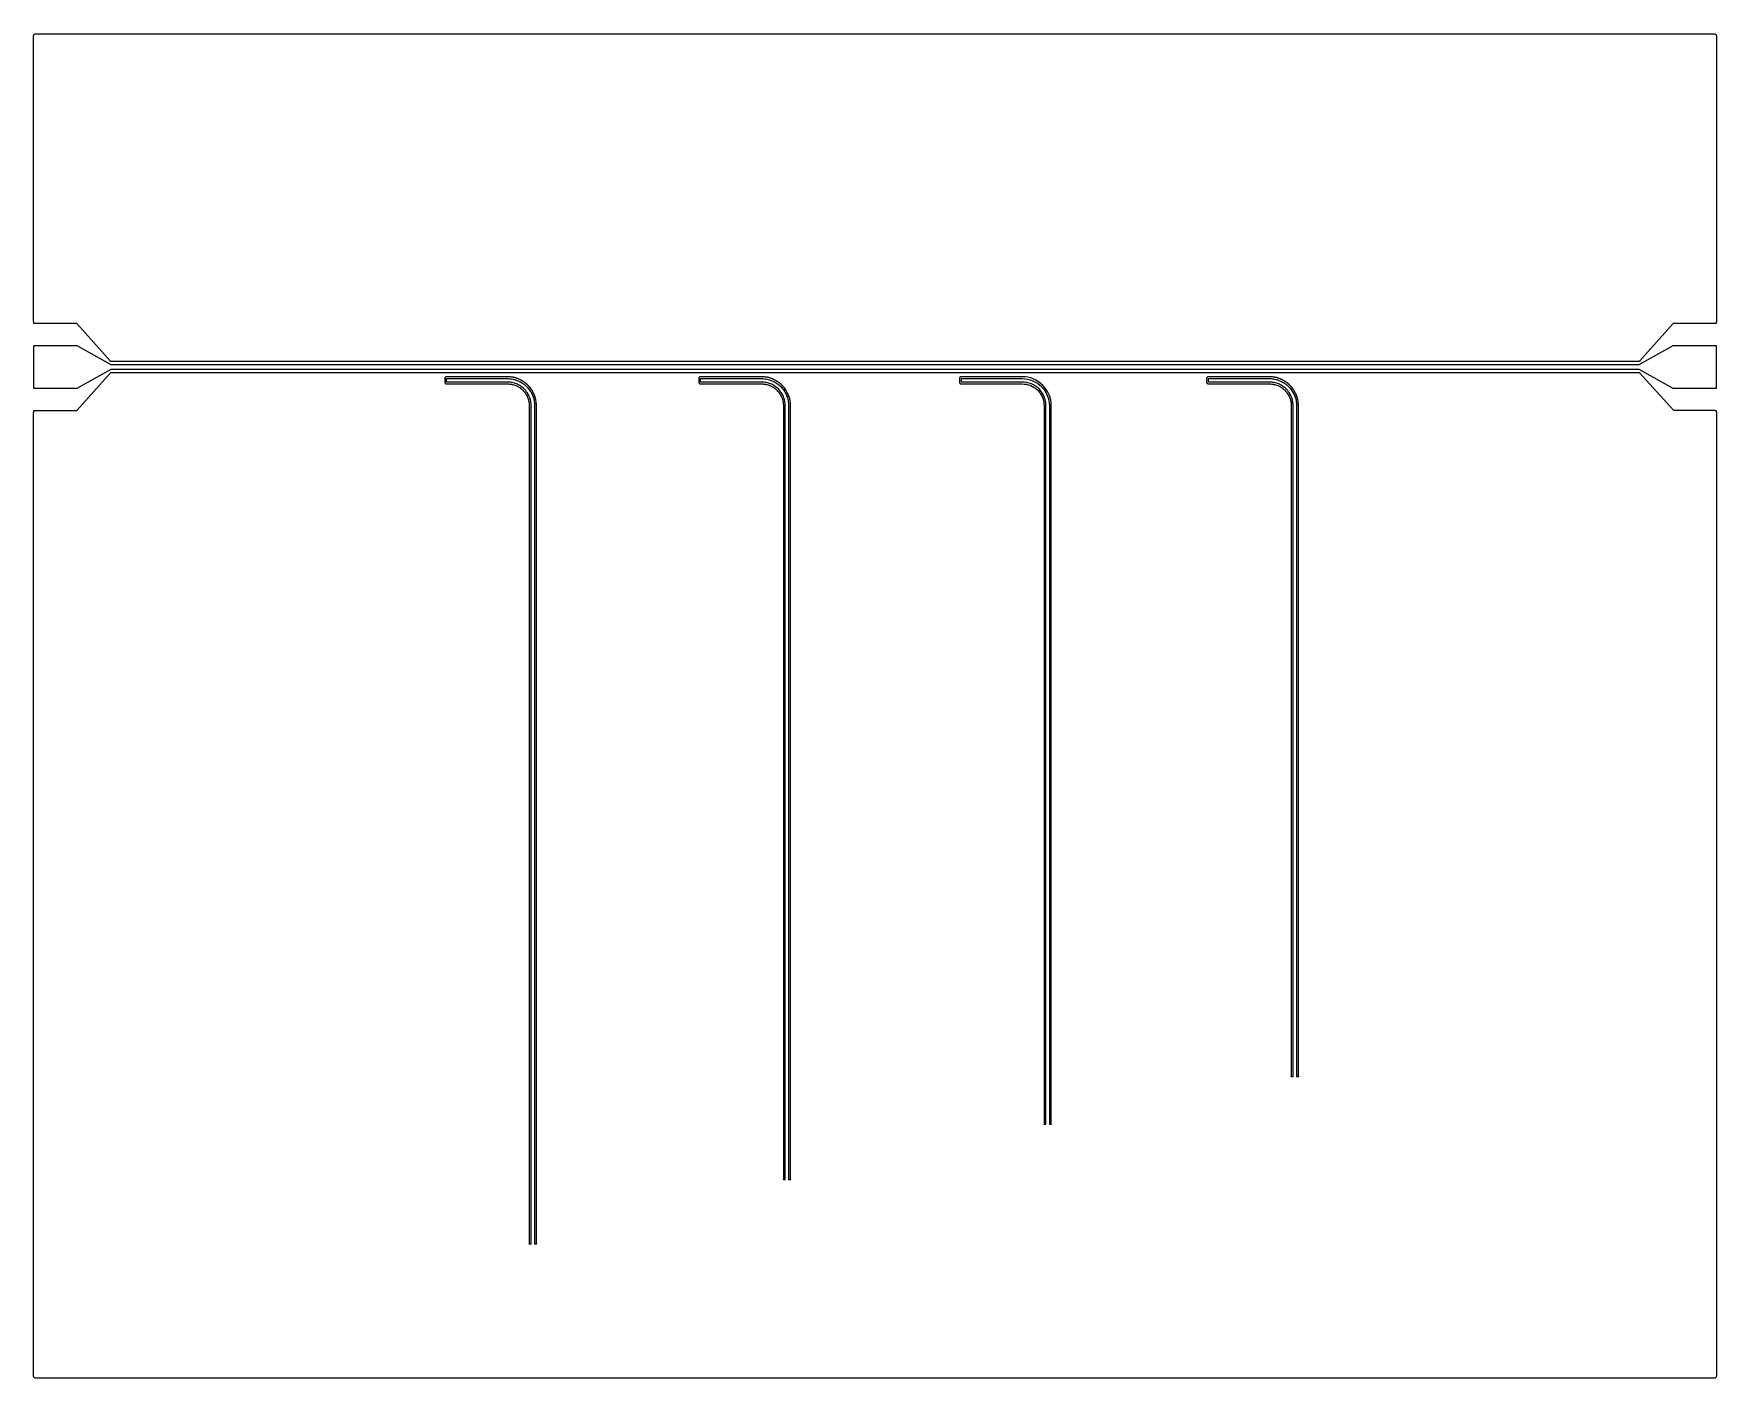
# Model space of a CAD drawing. Extents: x 148.03 to 157.97, y -111.97 to -104.03.
import ezdxf

# ---------------------------------------------------------------- set-up
doc = ezdxf.new("R2010")
doc.units = 0
doc.layers.add('BLACK', color=7, linetype='CONTINUOUS')

msp = doc.modelspace()

# ---------------------------------------------------------------- linework, layer by layer
at = {"layer": 'BLACK', "linetype": 'CONTINUOUS'}
for p, q in [((148.03, -104.04), (148.031, -104.039)), ((148.03, -104.041), (148.03, -104.04)), ((148.03, -104.04), (148.03, -104.04)), ((148.03, -104.04), (148.03, -104.04)), ((148.03, -104.043), (148.03, -104.041)), ((148.03, -105.728), (148.03, -104.043)), ((148.03, -104.043), (148.03, -104.043)), ((148.03, -104.043), (148.03, -104.043)), ((148.031, -104.038), (148.032, -104.037)), ((148.031, -104.039), (148.031, -104.038)), ((148.031, -104.038), (148.031, -104.038)), ((148.031, -104.038), (148.031, -104.038)), ((148.032, -104.036), (148.033, -104.035)), ((148.032, -104.037), (148.032, -104.036)), ((148.032, -104.036), (148.032, -104.036)), ((148.032, -104.036), (148.032, -104.036)), ((148.033, -104.035), (148.034, -104.034)), ((148.034, -104.034), (148.035, -104.033)), ((148.034, -104.034), (148.034, -104.034)), ((148.034, -104.034), (148.034, -104.034)), ((148.035, -104.033), (148.036, -104.032)), ((148.036, -104.032), (148.036, -104.032)), ((148.036, -104.032), (148.036, -104.032)), ((148.036, -104.032), (148.037, -104.032)), ((148.037, -104.032), (148.038, -104.031)), ((148.038, -104.031), (148.038, -104.031)), ((148.038, -104.031), (148.038, -104.031)), ((148.038, -104.031), (148.039, -104.031)), ((148.039, -104.031), (148.04, -104.03)), ((148.04, -104.03), (148.04, -104.03)), ((148.04, -104.03), (148.04, -104.03)), ((148.04, -104.03), (148.042, -104.03)), ((148.042, -104.03), (148.043, -104.03)), ((148.043, -104.03), (157.957, -104.03)), ((157.957, -104.03), (157.957, -104.03)), ((157.957, -104.03), (157.957, -104.03)), ((157.957, -104.03), (157.959, -104.03)), ((157.959, -104.03), (157.96, -104.03)), ((157.96, -104.03), (157.96, -104.03)), ((157.96, -104.03), (157.96, -104.03)), ((157.96, -104.03), (157.961, -104.031)), ((157.961, -104.031), (157.962, -104.031)), ((157.962, -104.031), (157.962, -104.031)), ((157.962, -104.031), (157.962, -104.031)), ((157.962, -104.031), (157.963, -104.032)), ((157.963, -104.032), (157.964, -104.032)), ((157.964, -104.032), (157.964, -104.032)), ((157.964, -104.032), (157.964, -104.032)), ((157.964, -104.032), (157.965, -104.033)), ((157.965, -104.033), (157.966, -104.034)), ((157.966, -104.034), (157.966, -104.034)), ((157.966, -104.034), (157.966, -104.034)), ((157.966, -104.034), (157.967, -104.035)), ((157.967, -104.035), (157.968, -104.036)), ((157.968, -104.036), (157.968, -104.036)), ((157.968, -104.036), (157.968, -104.036)), ((157.968, -104.036), (157.968, -104.037)), ((157.968, -104.037), (157.969, -104.038)), ((157.969, -104.038), (157.969, -104.038)), ((157.969, -104.038), (157.969, -104.038)), ((157.969, -104.038), (157.969, -104.039)), ((157.969, -104.039), (157.97, -104.04)), ((157.97, -104.04), (157.97, -104.04)), ((157.97, -104.04), (157.97, -104.04)), ((157.97, -104.04), (157.97, -104.042)), ((157.97, -104.042), (157.97, -104.043)), ((157.97, -104.043), (157.97, -105.729)), ((148.03, -105.729), (148.03, -105.728)), ((148.03, -105.73), (148.03, -105.729)), ((148.031, -105.732), (148.03, -105.73)), ((148.03, -105.73), (148.03, -105.73)), ((148.03, -105.73), (148.03, -105.73)), ((148.031, -105.733), (148.031, -105.732)), ((148.031, -105.734), (148.031, -105.733)), ((148.031, -105.733), (148.031, -105.733)), ((148.031, -105.733), (148.031, -105.733)), ((148.032, -105.735), (148.031, -105.734)), ((148.032, -105.741), (148.032, -105.735)), ((148.284, -105.741), (148.032, -105.741)), ((148.285, -105.741), (148.284, -105.741)), ((148.482, -105.962), (148.285, -105.741)), ((148.285, -105.741), (148.285, -105.741)), ((157.715, -105.742), (157.519, -105.962)), ((157.716, -105.741), (157.715, -105.742)), ((157.717, -105.741), (157.716, -105.741)), ((157.957, -105.741), (157.717, -105.741)), ((157.958, -105.741), (157.957, -105.741)), ((157.957, -105.741), (157.957, -105.741)), ((157.96, -105.741), (157.958, -105.741)), ((157.969, -105.741), (157.96, -105.741)), ((157.96, -105.741), (157.96, -105.741)), ((157.96, -105.741), (157.96, -105.741)), ((157.96, -105.741), (157.96, -105.741)), ((157.97, -105.731), (157.969, -105.732)), ((157.969, -105.732), (157.969, -105.733)), ((157.969, -105.733), (157.969, -105.734)), ((157.969, -105.734), (157.969, -105.741)), ((157.97, -105.729), (157.97, -105.729)), ((157.97, -105.729), (157.97, -105.729)), ((157.97, -105.729), (157.97, -105.729)), ((157.97, -105.729), (157.97, -105.729)), ((157.97, -105.729), (157.97, -105.73)), ((157.97, -105.73), (157.97, -105.731)), ((157.97, -105.731), (157.97, -105.731)), ((157.97, -105.731), (157.97, -105.731)), ((148.032, -106.125), (148.032, -105.871)), ((148.032, -105.871), (148.286, -105.871)), ((148.286, -105.871), (148.486, -105.983)), ((157.515, -105.983), (157.715, -105.871)), ((157.715, -105.871), (157.969, -105.871)), ((157.969, -105.871), (157.969, -106.125)), ((148.486, -106.013), (148.286, -106.125)), ((148.286, -106.255), (148.486, -106.03)), ((148.482, -105.963), (148.482, -105.962)), ((148.483, -105.963), (148.482, -105.963)), ((148.483, -105.964), (148.483, -105.963)), ((148.484, -105.964), (148.483, -105.964)), ((148.483, -105.964), (148.483, -105.964)), ((148.485, -105.965), (148.484, -105.964)), ((148.486, -105.966), (148.485, -105.965)), ((148.488, -105.966), (148.486, -105.966)), ((148.486, -105.983), (157.515, -105.983)), ((157.515, -106.013), (148.486, -106.013)), ((148.486, -106.03), (148.49, -106.03)), ((148.489, -105.966), (148.488, -105.966)), ((148.49, -105.966), (148.489, -105.966)), ((148.491, -105.966), (148.49, -105.966)), ((148.49, -105.966), (148.49, -105.966)), ((148.49, -105.966), (148.49, -105.966)), ((148.49, -106.03), (148.49, -106.03)), ((148.49, -106.03), (148.491, -106.03)), ((148.492, -105.966), (148.491, -105.966)), ((148.491, -106.03), (148.491, -106.03)), ((148.491, -106.03), (148.491, -106.03)), ((148.491, -106.03), (148.492, -106.03)), ((148.495, -105.966), (148.492, -105.966)), ((148.492, -105.966), (148.492, -105.966)), ((148.492, -106.03), (148.493, -106.03)), ((148.493, -106.03), (148.495, -106.03)), ((157.505, -105.966), (148.495, -105.966)), ((148.495, -106.03), (157.505, -106.03)), ((150.461, -106.059), (150.46, -106.061)), ((150.463, -106.058), (150.461, -106.059)), ((150.465, -106.057), (150.463, -106.058)), ((150.467, -106.056), (150.465, -106.057)), ((150.47, -106.056), (150.467, -106.056)), ((150.488, -106.056), (150.47, -106.056)), ((150.489, -106.056), (150.488, -106.056)), ((150.49, -106.056), (150.489, -106.056)), ((150.489, -106.056), (150.489, -106.056)), ((150.828, -106.056), (150.49, -106.056)), ((150.49, -106.056), (150.49, -106.056)), ((150.829, -106.056), (150.828, -106.056)), ((150.828, -106.056), (150.828, -106.056)), ((150.83, -106.056), (150.829, -106.056)), ((150.829, -106.056), (150.829, -106.056)), ((150.829, -106.056), (150.829, -106.056)), ((150.829, -106.056), (150.829, -106.056)), ((150.831, -106.056), (150.83, -106.056)), ((150.836, -106.056), (150.831, -106.056)), ((150.831, -106.056), (150.831, -106.056)), ((150.837, -106.056), (150.836, -106.056)), ((150.836, -106.056), (150.836, -106.056)), ((150.836, -106.056), (150.836, -106.056)), ((150.838, -106.056), (150.837, -106.056)), ((150.837, -106.056), (150.837, -106.056)), ((150.837, -106.056), (150.837, -106.056)), ((150.837, -106.056), (150.837, -106.056)), ((150.839, -106.056), (150.838, -106.056)), ((150.838, -106.056), (150.838, -106.056)), ((150.838, -106.056), (150.838, -106.056)), ((150.838, -106.056), (150.838, -106.056)), ((150.838, -106.056), (150.838, -106.056)), ((150.844, -106.057), (150.839, -106.056)), ((150.839, -106.056), (150.839, -106.056)), ((150.845, -106.057), (150.844, -106.057)), ((150.846, -106.057), (150.845, -106.057)), ((150.845, -106.057), (150.845, -106.057)), ((150.845, -106.057), (150.845, -106.057)), ((150.845, -106.057), (150.845, -106.057)), ((150.845, -106.057), (150.845, -106.057)), ((150.847, -106.057), (150.846, -106.057)), ((150.846, -106.057), (150.846, -106.057)), ((150.846, -106.057), (150.846, -106.057)), ((150.846, -106.057), (150.846, -106.057)), ((150.846, -106.057), (150.846, -106.057)), ((150.853, -106.058), (150.847, -106.057)), ((150.847, -106.057), (150.847, -106.057)), ((150.847, -106.057), (150.847, -106.057)), ((150.854, -106.058), (150.853, -106.058)), ((150.853, -106.058), (150.853, -106.058)), ((150.853, -106.058), (150.853, -106.058)), ((150.853, -106.058), (150.853, -106.058)), ((150.855, -106.058), (150.854, -106.058)), ((150.854, -106.058), (150.854, -106.058)), ((150.854, -106.058), (150.854, -106.058)), ((150.854, -106.058), (150.854, -106.058)), ((150.854, -106.058), (150.854, -106.058)), ((150.861, -106.059), (150.855, -106.058)), ((150.855, -106.058), (150.855, -106.058)), ((150.855, -106.058), (150.855, -106.058)), ((150.855, -106.058), (150.855, -106.058)), ((150.855, -106.058), (150.855, -106.058)), ((150.862, -106.059), (150.861, -106.059)), ((150.861, -106.059), (150.861, -106.059)), ((150.861, -106.059), (150.861, -106.059)), ((150.863, -106.059), (150.862, -106.059)), ((150.862, -106.059), (150.862, -106.059)), ((150.862, -106.059), (150.862, -106.059)), ((150.862, -106.059), (150.862, -106.059)), ((150.862, -106.059), (150.862, -106.059)), ((150.863, -106.06), (150.863, -106.059)), ((150.863, -106.059), (150.863, -106.059)), ((150.863, -106.059), (150.863, -106.059)), ((150.863, -106.059), (150.863, -106.059)), ((151.962, -106.059), (151.961, -106.061)), ((151.964, -106.058), (151.962, -106.059)), ((151.966, -106.057), (151.964, -106.058)), ((151.968, -106.056), (151.966, -106.057)), ((151.971, -106.056), (151.968, -106.056)), ((151.989, -106.056), (151.971, -106.056)), ((151.99, -106.056), (151.989, -106.056)), ((151.991, -106.056), (151.99, -106.056)), ((151.99, -106.056), (151.99, -106.056)), ((152.329, -106.056), (151.991, -106.056)), ((151.991, -106.056), (151.991, -106.056)), ((152.33, -106.056), (152.329, -106.056)), ((152.329, -106.056), (152.329, -106.056)), ((152.331, -106.056), (152.33, -106.056)), ((152.33, -106.056), (152.33, -106.056)), ((152.33, -106.056), (152.33, -106.056)), ((152.33, -106.056), (152.33, -106.056)), ((152.332, -106.056), (152.331, -106.056)), ((152.337, -106.056), (152.332, -106.056)), ((152.332, -106.056), (152.332, -106.056)), ((152.338, -106.056), (152.337, -106.056)), ((152.337, -106.056), (152.337, -106.056)), ((152.337, -106.056), (152.337, -106.056)), ((152.339, -106.056), (152.338, -106.056)), ((152.338, -106.056), (152.338, -106.056)), ((152.338, -106.056), (152.338, -106.056)), ((152.338, -106.056), (152.338, -106.056)), ((152.34, -106.056), (152.339, -106.056)), ((152.339, -106.056), (152.339, -106.056)), ((152.339, -106.056), (152.339, -106.056)), ((152.339, -106.056), (152.339, -106.056)), ((152.339, -106.056), (152.339, -106.056)), ((152.345, -106.057), (152.34, -106.056)), ((152.34, -106.056), (152.34, -106.056)), ((152.346, -106.057), (152.345, -106.057)), ((152.347, -106.057), (152.346, -106.057)), ((152.346, -106.057), (152.346, -106.057)), ((152.346, -106.057), (152.346, -106.057)), ((152.346, -106.057), (152.346, -106.057)), ((152.346, -106.057), (152.346, -106.057)), ((152.348, -106.057), (152.347, -106.057)), ((152.347, -106.057), (152.347, -106.057)), ((152.347, -106.057), (152.347, -106.057)), ((152.347, -106.057), (152.347, -106.057)), ((152.347, -106.057), (152.347, -106.057)), ((152.354, -106.058), (152.348, -106.057)), ((152.348, -106.057), (152.348, -106.057)), ((152.348, -106.057), (152.348, -106.057)), ((152.355, -106.058), (152.354, -106.058)), ((152.354, -106.058), (152.354, -106.058)), ((152.354, -106.058), (152.354, -106.058)), ((152.354, -106.058), (152.354, -106.058)), ((152.356, -106.058), (152.355, -106.058)), ((152.355, -106.058), (152.355, -106.058)), ((152.355, -106.058), (152.355, -106.058)), ((152.355, -106.058), (152.355, -106.058)), ((152.355, -106.058), (152.355, -106.058)), ((152.362, -106.059), (152.356, -106.058)), ((152.356, -106.058), (152.356, -106.058)), ((152.356, -106.058), (152.356, -106.058)), ((152.356, -106.058), (152.356, -106.058)), ((152.356, -106.058), (152.356, -106.058)), ((152.363, -106.059), (152.362, -106.059)), ((152.362, -106.059), (152.362, -106.059)), ((152.362, -106.059), (152.362, -106.059)), ((152.364, -106.059), (152.363, -106.059)), ((152.363, -106.059), (152.363, -106.059)), ((152.363, -106.059), (152.363, -106.059)), ((152.363, -106.059), (152.363, -106.059)), ((152.363, -106.059), (152.363, -106.059)), ((152.364, -106.06), (152.364, -106.059)), ((152.364, -106.059), (152.364, -106.059)), ((152.364, -106.059), (152.364, -106.059)), ((152.364, -106.059), (152.364, -106.059)), ((153.502, -106.059), (153.501, -106.061)), ((153.504, -106.058), (153.502, -106.059)), ((153.506, -106.057), (153.504, -106.058)), ((153.508, -106.056), (153.506, -106.057)), ((153.511, -106.056), (153.508, -106.056)), ((153.529, -106.056), (153.511, -106.056)), ((153.53, -106.056), (153.529, -106.056)), ((153.531, -106.056), (153.53, -106.056)), ((153.53, -106.056), (153.53, -106.056)), ((153.869, -106.056), (153.531, -106.056)), ((153.531, -106.056), (153.531, -106.056)), ((153.87, -106.056), (153.869, -106.056)), ((153.869, -106.056), (153.869, -106.056)), ((153.871, -106.056), (153.87, -106.056)), ((153.87, -106.056), (153.87, -106.056)), ((153.87, -106.056), (153.87, -106.056)), ((153.87, -106.056), (153.87, -106.056)), ((153.87, -106.056), (153.87, -106.056)), ((153.872, -106.056), (153.871, -106.056)), ((153.871, -106.056), (153.871, -106.056)), ((153.871, -106.056), (153.871, -106.056)), ((153.871, -106.056), (153.871, -106.056)), ((153.871, -106.056), (153.871, -106.056)), ((153.887, -106.057), (153.872, -106.056)), ((153.872, -106.056), (153.872, -106.056)), ((153.889, -106.057), (153.887, -106.057)), ((153.902, -106.059), (153.889, -106.057)), ((153.889, -106.057), (153.889, -106.057)), ((153.903, -106.059), (153.902, -106.059)), ((153.902, -106.059), (153.902, -106.059)), ((153.92, -106.063), (153.903, -106.059)), ((154.962, -106.059), (154.961, -106.061)), ((154.964, -106.058), (154.962, -106.059)), ((154.966, -106.057), (154.964, -106.058)), ((154.968, -106.056), (154.966, -106.057)), ((154.971, -106.056), (154.968, -106.056)), ((154.989, -106.056), (154.971, -106.056)), ((154.99, -106.056), (154.989, -106.056)), ((154.991, -106.056), (154.99, -106.056)), ((154.99, -106.056), (154.99, -106.056)), ((155.329, -106.056), (154.991, -106.056)), ((154.991, -106.056), (154.991, -106.056)), ((155.33, -106.056), (155.329, -106.056)), ((155.329, -106.056), (155.329, -106.056)), ((155.331, -106.056), (155.33, -106.056)), ((155.33, -106.056), (155.33, -106.056)), ((155.33, -106.056), (155.33, -106.056)), ((155.33, -106.056), (155.33, -106.056)), ((155.332, -106.056), (155.331, -106.056)), ((155.337, -106.056), (155.332, -106.056)), ((155.332, -106.056), (155.332, -106.056)), ((155.338, -106.056), (155.337, -106.056)), ((155.337, -106.056), (155.337, -106.056)), ((155.337, -106.056), (155.337, -106.056)), ((155.339, -106.056), (155.338, -106.056)), ((155.338, -106.056), (155.338, -106.056)), ((155.338, -106.056), (155.338, -106.056)), ((155.338, -106.056), (155.338, -106.056)), ((155.34, -106.056), (155.339, -106.056)), ((155.339, -106.056), (155.339, -106.056)), ((155.339, -106.056), (155.339, -106.056)), ((155.339, -106.056), (155.339, -106.056)), ((155.339, -106.056), (155.339, -106.056)), ((155.345, -106.057), (155.34, -106.056)), ((155.34, -106.056), (155.34, -106.056)), ((155.346, -106.057), (155.345, -106.057)), ((155.347, -106.057), (155.346, -106.057)), ((155.346, -106.057), (155.346, -106.057)), ((155.346, -106.057), (155.346, -106.057)), ((155.346, -106.057), (155.346, -106.057)), ((155.346, -106.057), (155.346, -106.057)), ((155.348, -106.057), (155.347, -106.057)), ((155.347, -106.057), (155.347, -106.057)), ((155.347, -106.057), (155.347, -106.057)), ((155.347, -106.057), (155.347, -106.057)), ((155.347, -106.057), (155.347, -106.057)), ((155.354, -106.058), (155.348, -106.057)), ((155.348, -106.057), (155.348, -106.057)), ((155.348, -106.057), (155.348, -106.057)), ((155.355, -106.058), (155.354, -106.058)), ((155.354, -106.058), (155.354, -106.058)), ((155.354, -106.058), (155.354, -106.058)), ((155.354, -106.058), (155.354, -106.058)), ((155.356, -106.058), (155.355, -106.058)), ((155.355, -106.058), (155.355, -106.058)), ((155.355, -106.058), (155.355, -106.058)), ((155.355, -106.058), (155.355, -106.058)), ((155.355, -106.058), (155.355, -106.058)), ((155.362, -106.059), (155.356, -106.058)), ((155.356, -106.058), (155.356, -106.058)), ((155.356, -106.058), (155.356, -106.058)), ((155.356, -106.058), (155.356, -106.058)), ((155.356, -106.058), (155.356, -106.058)), ((155.363, -106.059), (155.362, -106.059)), ((155.362, -106.059), (155.362, -106.059)), ((155.362, -106.059), (155.362, -106.059)), ((155.364, -106.059), (155.363, -106.059)), ((155.363, -106.059), (155.363, -106.059)), ((155.363, -106.059), (155.363, -106.059)), ((155.363, -106.059), (155.363, -106.059)), ((155.363, -106.059), (155.363, -106.059)), ((155.364, -106.06), (155.364, -106.059)), ((155.364, -106.059), (155.364, -106.059)), ((155.364, -106.059), (155.364, -106.059)), ((155.364, -106.059), (155.364, -106.059)), ((157.509, -105.966), (157.505, -105.966)), ((157.505, -106.03), (157.509, -106.03)), ((157.51, -105.966), (157.509, -105.966)), ((157.509, -106.03), (157.509, -106.03)), ((157.509, -106.03), (157.51, -106.03)), ((157.511, -105.966), (157.51, -105.966)), ((157.51, -105.966), (157.51, -105.966)), ((157.51, -106.03), (157.511, -106.03)), ((157.512, -105.966), (157.511, -105.966)), ((157.511, -105.966), (157.511, -105.966)), ((157.511, -106.03), (157.511, -106.03)), ((157.511, -106.03), (157.511, -106.03)), ((157.511, -106.03), (157.512, -106.03)), ((157.513, -105.966), (157.512, -105.966)), ((157.512, -106.03), (157.513, -106.03)), ((157.515, -105.966), (157.513, -105.966)), ((157.513, -105.966), (157.513, -105.966)), ((157.513, -106.03), (157.513, -106.03)), ((157.513, -106.03), (157.515, -106.03)), ((157.516, -105.965), (157.515, -105.966)), ((157.715, -106.125), (157.515, -106.013)), ((157.515, -106.03), (157.516, -106.031)), ((157.517, -105.964), (157.516, -105.965)), ((157.516, -106.031), (157.516, -106.031)), ((157.516, -106.031), (157.517, -106.032)), ((157.518, -105.964), (157.517, -105.964)), ((157.517, -105.964), (157.517, -105.964)), ((157.517, -106.032), (157.518, -106.032)), ((157.519, -105.963), (157.518, -105.964)), ((157.518, -105.964), (157.518, -105.964)), ((157.518, -106.032), (157.518, -106.032)), ((157.518, -106.032), (157.518, -106.033)), ((157.518, -106.033), (157.519, -106.033)), ((157.519, -105.962), (157.519, -105.962)), ((157.519, -105.962), (157.519, -105.963)), ((157.519, -106.033), (157.519, -106.034)), ((157.519, -106.034), (157.716, -106.254)), ((148.286, -106.125), (148.032, -106.125)), ((150.459, -106.063), (150.458, -106.065)), ((150.458, -106.065), (150.458, -106.068)), ((150.458, -106.068), (150.458, -106.077)), ((150.458, -106.077), (150.458, -106.077)), ((150.458, -106.077), (150.458, -106.077)), ((150.458, -106.077), (150.458, -106.077)), ((150.458, -106.077), (150.458, -106.086)), ((150.458, -106.086), (150.458, -106.089)), ((150.458, -106.089), (150.459, -106.091)), ((150.46, -106.061), (150.459, -106.063)), ((150.459, -106.091), (150.46, -106.093)), ((150.46, -106.093), (150.461, -106.095)), ((150.461, -106.095), (150.463, -106.096)), ((150.463, -106.096), (150.465, -106.097)), ((150.465, -106.097), (150.467, -106.098)), ((150.467, -106.098), (150.47, -106.098)), ((150.469, -106.077), (150.469, -106.067)), ((150.469, -106.067), (150.829, -106.067)), ((150.469, -106.077), (150.469, -106.077)), ((150.469, -106.077), (150.469, -106.077)), ((150.469, -106.087), (150.469, -106.077)), ((150.829, -106.087), (150.469, -106.087)), ((150.47, -106.098), (150.488, -106.098)), ((150.488, -106.098), (150.489, -106.098)), ((150.489, -106.098), (150.489, -106.098)), ((150.489, -106.098), (150.49, -106.098)), ((150.49, -106.098), (150.49, -106.098)), ((150.49, -106.098), (150.829, -106.098)), ((150.829, -106.067), (150.829, -106.067)), ((150.829, -106.067), (150.829, -106.067)), ((150.829, -106.067), (150.829, -106.067)), ((150.829, -106.067), (150.83, -106.067)), ((150.836, -106.087), (150.829, -106.087)), ((150.829, -106.098), (150.829, -106.098)), ((150.829, -106.098), (150.829, -106.098)), ((150.829, -106.098), (150.829, -106.098)), ((150.829, -106.098), (150.835, -106.098)), ((150.83, -106.067), (150.836, -106.067)), ((150.835, -106.098), (150.835, -106.098)), ((150.835, -106.098), (150.835, -106.098)), ((150.835, -106.098), (150.836, -106.098)), ((150.836, -106.067), (150.837, -106.067)), ((150.843, -106.088), (150.836, -106.087)), ((150.836, -106.098), (150.841, -106.099)), ((150.837, -106.067), (150.837, -106.067)), ((150.837, -106.067), (150.837, -106.067)), ((150.837, -106.067), (150.837, -106.067)), ((150.837, -106.067), (150.844, -106.068)), ((150.841, -106.099), (150.842, -106.099)), ((150.842, -106.099), (150.842, -106.099)), ((150.842, -106.099), (150.842, -106.099)), ((150.842, -106.099), (150.848, -106.099)), ((150.85, -106.089), (150.843, -106.088)), ((150.844, -106.068), (150.844, -106.068)), ((150.844, -106.068), (150.845, -106.068)), ((150.845, -106.068), (150.845, -106.068)), ((150.845, -106.068), (150.845, -106.068)), ((150.845, -106.068), (150.852, -106.069)), ((150.848, -106.099), (150.848, -106.099)), ((150.848, -106.099), (150.848, -106.099)), ((150.848, -106.099), (150.848, -106.099)), ((150.848, -106.099), (150.854, -106.1)), ((150.856, -106.09), (150.85, -106.089)), ((150.852, -106.069), (150.852, -106.069)), ((150.852, -106.069), (150.852, -106.069)), ((150.852, -106.069), (150.853, -106.069)), ((150.853, -106.069), (150.853, -106.069)), ((150.853, -106.069), (150.86, -106.07)), ((150.854, -106.1), (150.854, -106.1)), ((150.854, -106.1), (150.854, -106.101)), ((150.854, -106.101), (150.854, -106.101)), ((150.854, -106.101), (150.86, -106.102)), ((150.863, -106.091), (150.856, -106.09)), ((150.86, -106.07), (150.86, -106.07)), ((150.86, -106.07), (150.86, -106.07)), ((150.86, -106.07), (150.86, -106.07)), ((150.86, -106.07), (150.861, -106.07)), ((150.86, -106.102), (150.86, -106.102)), ((150.86, -106.102), (150.86, -106.102)), ((150.86, -106.102), (150.861, -106.102)), ((150.861, -106.07), (150.867, -106.072)), ((150.861, -106.102), (150.866, -106.103)), ((150.864, -106.06), (150.863, -106.06)), ((150.87, -106.093), (150.863, -106.091)), ((150.869, -106.061), (150.864, -106.06)), ((150.866, -106.103), (150.866, -106.104)), ((150.866, -106.104), (150.867, -106.104)), ((150.867, -106.072), (150.868, -106.072)), ((150.867, -106.104), (150.867, -106.104)), ((150.867, -106.104), (150.872, -106.105)), ((150.868, -106.072), (150.868, -106.072)), ((150.868, -106.072), (150.868, -106.072)), ((150.868, -106.072), (150.868, -106.072)), ((150.868, -106.072), (150.875, -106.074)), ((150.87, -106.061), (150.869, -106.061)), ((150.869, -106.061), (150.869, -106.061)), ((150.871, -106.061), (150.87, -106.061)), ((150.87, -106.061), (150.87, -106.061)), ((150.87, -106.061), (150.87, -106.061)), ((150.87, -106.061), (150.87, -106.061)), ((150.87, -106.061), (150.87, -106.061)), ((150.876, -106.095), (150.87, -106.093)), ((150.872, -106.061), (150.871, -106.061)), ((150.871, -106.061), (150.871, -106.061)), ((150.871, -106.061), (150.871, -106.061)), ((150.871, -106.061), (150.871, -106.061)), ((150.871, -106.061), (150.871, -106.061)), ((150.877, -106.063), (150.872, -106.061)), ((150.872, -106.061), (150.872, -106.061)), ((150.872, -106.105), (150.872, -106.106)), ((150.872, -106.106), (150.873, -106.106)), ((150.873, -106.106), (150.873, -106.106)), ((150.873, -106.106), (150.878, -106.108)), ((150.875, -106.074), (150.875, -106.074)), ((150.875, -106.074), (150.875, -106.074)), ((150.875, -106.074), (150.876, -106.074)), ((150.876, -106.074), (150.876, -106.074)), ((150.876, -106.074), (150.882, -106.076)), ((150.883, -106.098), (150.876, -106.095)), ((150.878, -106.063), (150.877, -106.063)), ((150.879, -106.063), (150.878, -106.063)), ((150.878, -106.063), (150.878, -106.063)), ((150.878, -106.063), (150.878, -106.063)), ((150.878, -106.063), (150.878, -106.063)), ((150.878, -106.063), (150.878, -106.063)), ((150.878, -106.108), (150.878, -106.108)), ((150.878, -106.108), (150.878, -106.108)), ((150.878, -106.108), (150.879, -106.108)), ((150.879, -106.064), (150.879, -106.063)), ((150.879, -106.063), (150.879, -106.063)), ((150.879, -106.063), (150.879, -106.063)), ((150.879, -106.063), (150.879, -106.063)), ((150.88, -106.064), (150.879, -106.064)), ((150.879, -106.108), (150.884, -106.11)), ((150.885, -106.066), (150.88, -106.064)), ((150.88, -106.064), (150.88, -106.064)), ((150.88, -106.064), (150.88, -106.064)), ((150.882, -106.076), (150.883, -106.076)), ((150.883, -106.076), (150.883, -106.076)), ((150.883, -106.076), (150.883, -106.076)), ((150.883, -106.076), (150.883, -106.077)), ((150.883, -106.077), (150.89, -106.079)), ((150.889, -106.1), (150.883, -106.098)), ((150.884, -106.11), (150.884, -106.11)), ((150.884, -106.11), (150.884, -106.11)), ((150.884, -106.11), (150.884, -106.111)), ((150.884, -106.111), (150.89, -106.113)), ((150.886, -106.066), (150.885, -106.066)), ((150.887, -106.066), (150.886, -106.066)), ((150.886, -106.066), (150.886, -106.066)), ((150.886, -106.066), (150.886, -106.066)), ((150.886, -106.066), (150.886, -106.066)), ((150.886, -106.066), (150.886, -106.066)), ((150.888, -106.066), (150.887, -106.066)), ((150.887, -106.066), (150.887, -106.066)), ((150.887, -106.066), (150.887, -106.066)), ((150.887, -106.066), (150.887, -106.066)), ((150.887, -106.066), (150.887, -106.066)), ((150.893, -106.069), (150.888, -106.066)), ((150.888, -106.066), (150.888, -106.066)), ((150.895, -106.104), (150.889, -106.1)), ((150.89, -106.079), (150.89, -106.079)), ((150.89, -106.079), (150.89, -106.079)), ((150.89, -106.079), (150.89, -106.079)), ((150.89, -106.079), (150.891, -106.079)), ((150.89, -106.113), (150.89, -106.113)), ((150.89, -106.113), (150.89, -106.113)), ((150.89, -106.113), (150.89, -106.113)), ((150.89, -106.113), (150.895, -106.116)), ((150.891, -106.079), (150.897, -106.082)), ((150.894, -106.069), (150.893, -106.069)), ((150.893, -106.069), (150.893, -106.069)), ((150.895, -106.069), (150.894, -106.069)), ((150.894, -106.069), (150.894, -106.069)), ((150.894, -106.069), (150.894, -106.069)), ((150.894, -106.069), (150.894, -106.069)), ((150.894, -106.069), (150.894, -106.069)), ((150.896, -106.069), (150.895, -106.069)), ((150.895, -106.069), (150.895, -106.069)), ((150.895, -106.069), (150.895, -106.069)), ((150.895, -106.069), (150.895, -106.069)), ((150.895, -106.069), (150.895, -106.069)), ((150.901, -106.107), (150.895, -106.104)), ((150.895, -106.116), (150.895, -106.116)), ((150.895, -106.116), (150.895, -106.116)), ((150.895, -106.116), (150.896, -106.117)), ((150.896, -106.07), (150.896, -106.069)), ((150.901, -106.072), (150.896, -106.07)), ((150.896, -106.117), (150.9, -106.12)), ((150.897, -106.082), (150.897, -106.082)), ((150.897, -106.082), (150.897, -106.082)), ((150.897, -106.082), (150.898, -106.082)), ((150.898, -106.082), (150.898, -106.083)), ((150.898, -106.083), (150.904, -106.086)), ((150.9, -106.12), (150.901, -106.12)), ((150.902, -106.072), (150.901, -106.072)), ((150.901, -106.072), (150.901, -106.072)), ((150.901, -106.072), (150.901, -106.072)), ((150.901, -106.072), (150.901, -106.072)), ((150.907, -106.111), (150.901, -106.107)), ((150.901, -106.12), (150.901, -106.12)), ((150.901, -106.12), (150.901, -106.12)), ((150.901, -106.12), (150.906, -106.123)), ((150.902, -106.073), (150.902, -106.072)), ((150.902, -106.072), (150.902, -106.072)), ((150.902, -106.072), (150.902, -106.072)), ((150.902, -106.072), (150.902, -106.072)), ((150.903, -106.073), (150.902, -106.073)), ((150.908, -106.076), (150.903, -106.073)), ((150.903, -106.073), (150.903, -106.073)), ((150.903, -106.073), (150.903, -106.073)), ((150.903, -106.073), (150.903, -106.073)), ((150.903, -106.073), (150.903, -106.073)), ((150.904, -106.086), (150.904, -106.086)), ((150.904, -106.086), (150.904, -106.086)), ((150.904, -106.086), (150.905, -106.086)), ((150.905, -106.086), (150.905, -106.086)), ((150.905, -106.086), (150.911, -106.09)), ((150.906, -106.123), (150.906, -106.123)), ((150.906, -106.123), (150.906, -106.123)), ((150.906, -106.123), (150.906, -106.124)), ((150.906, -106.124), (150.911, -106.127)), ((150.912, -106.115), (150.907, -106.111)), ((150.909, -106.076), (150.908, -106.076)), ((150.91, -106.076), (150.909, -106.076)), ((150.909, -106.076), (150.909, -106.076)), ((150.909, -106.076), (150.909, -106.076)), ((150.909, -106.076), (150.909, -106.076)), ((150.909, -106.076), (150.909, -106.076)), ((150.91, -106.077), (150.91, -106.076)), ((150.91, -106.076), (150.91, -106.076)), ((150.91, -106.076), (150.91, -106.076)), ((150.91, -106.076), (150.91, -106.076)), ((150.911, -106.077), (150.91, -106.077)), ((150.91, -106.077), (150.91, -106.077)), ((150.916, -106.08), (150.911, -106.077)), ((150.911, -106.077), (150.911, -106.077)), ((150.911, -106.09), (150.911, -106.09)), ((150.911, -106.09), (150.911, -106.09)), ((150.911, -106.09), (150.911, -106.09)), ((150.911, -106.09), (150.912, -106.09)), ((150.911, -106.127), (150.911, -106.127)), ((150.911, -106.127), (150.911, -106.127)), ((150.911, -106.127), (150.911, -106.127)), ((150.911, -106.127), (150.915, -106.131)), ((150.912, -106.09), (150.917, -106.094)), ((150.918, -106.119), (150.912, -106.115)), ((150.915, -106.131), (150.916, -106.131)), ((150.917, -106.08), (150.916, -106.08)), ((150.916, -106.08), (150.916, -106.08)), ((150.916, -106.08), (150.916, -106.08)), ((150.916, -106.08), (150.916, -106.08)), ((150.916, -106.08), (150.916, -106.08)), ((150.916, -106.131), (150.916, -106.131)), ((150.916, -106.131), (150.916, -106.132)), ((150.916, -106.132), (150.92, -106.136)), ((150.917, -106.081), (150.917, -106.08)), ((150.917, -106.08), (150.917, -106.08)), ((150.917, -106.08), (150.917, -106.08)), ((150.917, -106.08), (150.917, -106.08)), ((150.918, -106.081), (150.917, -106.081)), ((150.917, -106.094), (150.918, -106.094)), ((150.923, -106.084), (150.918, -106.081)), ((150.918, -106.081), (150.918, -106.081)), ((150.918, -106.081), (150.918, -106.081)), ((150.918, -106.081), (150.918, -106.081)), ((150.918, -106.094), (150.918, -106.094)), ((150.918, -106.094), (150.918, -106.094)), ((150.918, -106.094), (150.918, -106.094)), ((150.918, -106.094), (150.924, -106.098)), ((150.923, -106.123), (150.918, -106.119)), ((150.92, -106.136), (150.92, -106.136)), ((150.92, -106.136), (150.92, -106.136)), ((150.92, -106.136), (150.92, -106.136)), ((150.92, -106.136), (150.924, -106.14)), ((150.924, -106.085), (150.923, -106.084)), ((150.923, -106.084), (150.923, -106.084)), ((150.923, -106.084), (150.923, -106.084)), ((150.923, -106.084), (150.923, -106.084)), ((150.928, -106.128), (150.923, -106.123)), ((150.925, -106.085), (150.924, -106.085)), ((150.924, -106.085), (150.924, -106.085)), ((150.924, -106.085), (150.924, -106.085)), ((150.924, -106.085), (150.924, -106.085)), ((150.924, -106.085), (150.924, -106.085)), ((150.924, -106.085), (150.924, -106.085)), ((150.924, -106.098), (150.924, -106.098)), ((150.924, -106.098), (150.924, -106.098)), ((150.924, -106.098), (150.925, -106.099)), ((150.924, -106.14), (150.924, -106.14)), ((150.924, -106.14), (150.925, -106.14)), ((150.925, -106.086), (150.925, -106.085)), ((150.925, -106.085), (150.925, -106.085)), ((150.925, -106.085), (150.925, -106.085)), ((150.928, -106.087), (150.925, -106.086)), ((150.925, -106.099), (150.925, -106.099)), ((150.925, -106.099), (150.93, -106.103)), ((150.925, -106.14), (150.925, -106.141)), ((150.925, -106.141), (150.929, -106.145)), ((150.93, -106.089), (150.928, -106.087)), ((150.928, -106.087), (150.928, -106.087)), ((150.933, -106.133), (150.928, -106.128)), ((150.929, -106.145), (150.929, -106.145)), ((150.929, -106.145), (150.929, -106.145)), ((150.929, -106.145), (150.929, -106.145)), ((150.929, -106.145), (150.932, -106.15)), ((150.931, -106.089), (150.93, -106.089)), ((150.93, -106.089), (150.93, -106.089)), ((150.93, -106.089), (150.93, -106.089)), ((150.93, -106.089), (150.93, -106.089)), ((150.93, -106.089), (150.93, -106.089)), ((150.93, -106.103), (150.93, -106.103)), ((150.93, -106.103), (150.93, -106.103)), ((150.93, -106.103), (150.931, -106.103)), ((150.931, -106.09), (150.931, -106.089)), ((150.932, -106.09), (150.931, -106.09)), ((150.931, -106.09), (150.931, -106.09)), ((150.931, -106.09), (150.931, -106.09)), ((150.931, -106.09), (150.931, -106.09)), ((150.931, -106.09), (150.931, -106.09)), ((150.931, -106.103), (150.931, -106.104)), ((150.931, -106.104), (150.936, -106.108)), ((150.936, -106.094), (150.932, -106.09)), ((150.932, -106.09), (150.932, -106.09)), ((150.932, -106.09), (150.932, -106.09)), ((150.932, -106.15), (150.933, -106.15)), ((150.937, -106.138), (150.933, -106.133)), ((150.933, -106.15), (150.933, -106.15)), ((150.933, -106.15), (150.933, -106.15)), ((150.933, -106.15), (150.936, -106.155)), ((150.937, -106.094), (150.936, -106.094)), ((150.936, -106.108), (150.936, -106.108)), ((150.936, -106.108), (150.936, -106.108)), ((150.936, -106.108), (150.937, -106.109)), ((150.936, -106.155), (150.936, -106.155)), ((150.936, -106.155), (150.936, -106.155)), ((150.936, -106.155), (150.936, -106.156)), ((150.936, -106.156), (150.939, -106.16)), ((150.937, -106.095), (150.937, -106.094)), ((150.937, -106.094), (150.937, -106.094)), ((150.937, -106.094), (150.937, -106.094)), ((150.937, -106.094), (150.937, -106.094)), ((150.938, -106.095), (150.937, -106.095)), ((150.937, -106.095), (150.937, -106.095)), ((150.937, -106.109), (150.937, -106.109)), ((150.937, -106.109), (150.942, -106.114)), ((150.941, -106.144), (150.937, -106.138)), ((150.938, -106.096), (150.938, -106.095)), ((150.938, -106.095), (150.938, -106.095)), ((150.938, -106.095), (150.938, -106.095)), ((150.938, -106.095), (150.938, -106.095)), ((150.938, -106.095), (150.938, -106.095)), ((150.943, -106.099), (150.938, -106.096)), ((150.938, -106.096), (150.938, -106.096)), ((150.945, -106.149), (150.941, -106.144)), ((150.942, -106.114), (150.942, -106.114)), ((150.942, -106.114), (150.942, -106.114)), ((150.942, -106.114), (150.942, -106.114)), ((150.942, -106.114), (150.942, -106.114)), ((150.942, -106.114), (150.947, -106.119)), ((150.943, -106.1), (150.943, -106.099)), ((150.944, -106.1), (150.943, -106.1)), ((150.943, -106.1), (150.943, -106.1)), ((150.943, -106.1), (150.943, -106.1)), ((150.943, -106.1), (150.943, -106.1)), ((150.944, -106.101), (150.944, -106.1)), ((150.944, -106.1), (150.944, -106.1)), ((150.944, -106.1), (150.944, -106.1)), ((150.944, -106.1), (150.944, -106.1)), ((150.945, -106.101), (150.944, -106.101)), ((150.944, -106.101), (150.944, -106.101)), ((150.949, -106.105), (150.945, -106.101)), ((150.945, -106.101), (150.945, -106.101)), ((150.945, -106.101), (150.945, -106.101)), ((150.949, -106.155), (150.945, -106.149)), ((150.947, -106.119), (150.947, -106.119)), ((150.947, -106.119), (150.948, -106.12)), ((150.948, -106.12), (150.948, -106.12)), ((150.948, -106.12), (150.948, -106.12)), ((150.948, -106.12), (150.952, -106.125)), ((150.949, -106.106), (150.949, -106.105)), ((150.949, -106.105), (150.949, -106.105)), ((150.949, -106.105), (150.949, -106.105)), ((150.95, -106.106), (150.949, -106.106)), ((150.952, -106.161), (150.949, -106.155)), ((150.95, -106.107), (150.95, -106.106)), ((150.95, -106.106), (150.95, -106.106)), ((150.95, -106.106), (150.95, -106.106)), ((150.95, -106.106), (150.95, -106.106)), ((150.95, -106.106), (150.95, -106.106)), ((150.95, -106.106), (150.95, -106.106)), ((150.951, -106.107), (150.95, -106.107)), ((150.955, -106.111), (150.951, -106.107)), ((150.951, -106.107), (150.951, -106.107)), ((150.951, -106.107), (150.951, -106.107)), ((150.952, -106.125), (150.953, -106.125)), ((150.953, -106.125), (150.953, -106.125)), ((150.953, -106.125), (150.953, -106.126)), ((150.953, -106.126), (150.953, -106.126)), ((150.953, -106.126), (150.957, -106.131)), ((150.955, -106.112), (150.955, -106.111)), ((150.955, -106.111), (150.955, -106.111)), ((150.956, -106.112), (150.955, -106.112)), ((150.955, -106.112), (150.955, -106.112)), ((150.955, -106.112), (150.955, -106.112)), ((150.956, -106.113), (150.956, -106.112)), ((150.956, -106.112), (150.956, -106.112)), ((150.956, -106.112), (150.956, -106.112)), ((150.956, -106.112), (150.956, -106.112)), ((150.957, -106.113), (150.956, -106.113)), ((150.956, -106.113), (150.956, -106.113)), ((150.956, -106.113), (150.956, -106.113)), ((150.956, -106.113), (150.956, -106.113)), ((150.96, -106.118), (150.957, -106.113)), ((150.957, -106.131), (150.957, -106.131)), ((150.957, -106.131), (150.958, -106.132)), ((150.958, -106.132), (150.958, -106.132)), ((150.958, -106.132), (150.958, -106.132)), ((150.958, -106.132), (150.962, -106.138)), ((150.961, -106.118), (150.96, -106.118)), ((150.96, -106.118), (150.96, -106.118)), ((150.961, -106.119), (150.961, -106.118)), ((150.961, -106.118), (150.961, -106.118)), ((150.961, -106.118), (150.961, -106.118)), ((150.961, -106.118), (150.961, -106.118)), ((150.961, -106.118), (150.961, -106.118)), ((150.962, -106.119), (150.961, -106.119)), ((150.961, -106.119), (150.961, -106.119)), ((150.962, -106.12), (150.962, -106.119)), ((150.962, -106.119), (150.962, -106.119)), ((150.962, -106.119), (150.962, -106.119)), ((150.962, -106.119), (150.962, -106.119)), ((150.966, -106.124), (150.962, -106.12)), ((150.962, -106.138), (150.962, -106.138)), ((150.962, -106.138), (150.962, -106.138)), ((150.962, -106.138), (150.962, -106.138)), ((150.962, -106.138), (150.962, -106.139)), ((150.962, -106.139), (150.966, -106.144)), ((150.966, -106.125), (150.966, -106.124)), ((150.966, -106.124), (150.966, -106.124)), ((150.966, -106.124), (150.966, -106.124)), ((150.967, -106.125), (150.966, -106.125)), ((150.966, -106.125), (150.966, -106.125)), ((150.966, -106.125), (150.966, -106.125)), ((150.966, -106.125), (150.966, -106.125)), ((150.966, -106.125), (150.966, -106.125)), ((150.966, -106.144), (150.966, -106.145)), ((150.966, -106.145), (150.966, -106.145)), ((150.966, -106.145), (150.966, -106.145)), ((150.966, -106.145), (150.966, -106.145)), ((150.966, -106.145), (150.97, -106.151)), ((150.967, -106.126), (150.967, -106.125)), ((150.97, -106.131), (150.967, -106.126)), ((150.967, -106.126), (150.967, -106.126)), ((150.967, -106.126), (150.967, -106.126)), ((150.967, -106.126), (150.967, -106.126)), ((150.967, -106.126), (150.967, -106.126)), ((150.971, -106.131), (150.97, -106.131)), ((150.97, -106.151), (150.97, -106.151)), ((150.97, -106.151), (150.97, -106.152)), ((150.97, -106.152), (150.97, -106.152)), ((150.97, -106.152), (150.97, -106.152)), ((150.97, -106.152), (150.973, -106.158)), ((150.971, -106.132), (150.971, -106.131)), ((150.971, -106.131), (150.971, -106.131)), ((150.971, -106.131), (150.971, -106.131)), ((150.972, -106.133), (150.971, -106.132)), ((150.971, -106.132), (150.971, -106.132)), ((150.971, -106.132), (150.971, -106.132)), ((150.971, -106.132), (150.971, -106.132)), ((150.971, -106.132), (150.971, -106.132)), ((150.971, -106.132), (150.971, -106.132)), ((150.975, -106.138), (150.972, -106.133)), ((150.972, -106.133), (150.972, -106.133)), ((150.972, -106.133), (150.972, -106.133)), ((150.972, -106.133), (150.972, -106.133)), ((150.973, -106.158), (150.974, -106.158)), ((150.974, -106.158), (150.974, -106.159)), ((150.974, -106.159), (150.974, -106.159)), ((150.974, -106.159), (150.974, -106.159)), ((150.974, -106.159), (150.977, -106.165)), ((150.975, -106.139), (150.975, -106.138)), ((150.975, -106.138), (150.975, -106.138)), ((150.975, -106.138), (150.975, -106.138)), ((150.975, -106.138), (150.975, -106.138)), ((150.976, -106.139), (150.975, -106.139)), ((150.976, -106.14), (150.976, -106.139)), ((150.976, -106.139), (150.976, -106.139)), ((150.976, -106.139), (150.976, -106.139)), ((150.976, -106.139), (150.976, -106.139)), ((150.979, -106.145), (150.976, -106.14)), ((150.976, -106.14), (150.976, -106.14)), ((150.976, -106.14), (150.976, -106.14)), ((150.976, -106.14), (150.976, -106.14)), ((150.976, -106.14), (150.976, -106.14)), ((150.979, -106.146), (150.979, -106.145)), ((150.979, -106.145), (150.979, -106.145)), ((150.98, -106.146), (150.979, -106.146)), ((150.979, -106.146), (150.979, -106.146)), ((150.98, -106.147), (150.98, -106.146)), ((150.98, -106.146), (150.98, -106.146)), ((150.98, -106.146), (150.98, -106.146)), ((150.98, -106.148), (150.98, -106.147)), ((150.98, -106.147), (150.98, -106.147)), ((150.98, -106.147), (150.98, -106.147)), ((150.98, -106.147), (150.98, -106.147)), ((150.98, -106.147), (150.98, -106.147)), ((150.98, -106.147), (150.98, -106.147)), ((150.983, -106.153), (150.98, -106.148)), ((150.983, -106.154), (150.983, -106.153)), ((150.983, -106.153), (150.983, -106.153)), ((150.983, -106.153), (150.983, -106.153)), ((150.983, -106.153), (150.983, -106.153)), ((150.983, -106.153), (150.983, -106.153)), ((150.984, -106.154), (150.983, -106.154)), ((150.984, -106.155), (150.984, -106.154)), ((150.984, -106.154), (150.984, -106.154)), ((150.984, -106.154), (150.984, -106.154)), ((150.984, -106.154), (150.984, -106.154)), ((150.986, -106.16), (150.984, -106.155)), ((150.984, -106.155), (150.984, -106.155)), ((150.984, -106.155), (150.984, -106.155)), ((150.984, -106.155), (150.984, -106.155)), ((151.96, -106.063), (151.959, -106.065)), ((151.959, -106.065), (151.959, -106.068)), ((151.959, -106.068), (151.959, -106.077)), ((151.959, -106.077), (151.959, -106.077)), ((151.959, -106.077), (151.959, -106.077)), ((151.959, -106.077), (151.959, -106.077)), ((151.959, -106.077), (151.959, -106.086)), ((151.959, -106.086), (151.959, -106.089)), ((151.959, -106.089), (151.96, -106.091)), ((151.961, -106.061), (151.96, -106.063)), ((151.96, -106.091), (151.961, -106.093)), ((151.961, -106.093), (151.962, -106.095)), ((151.962, -106.095), (151.964, -106.096)), ((151.964, -106.096), (151.966, -106.097)), ((151.966, -106.097), (151.968, -106.098)), ((151.968, -106.098), (151.971, -106.098)), ((151.97, -106.077), (151.97, -106.067)), ((151.97, -106.067), (152.33, -106.067)), ((151.97, -106.077), (151.97, -106.077)), ((151.97, -106.077), (151.97, -106.077)), ((151.97, -106.087), (151.97, -106.077)), ((152.33, -106.087), (151.97, -106.087)), ((151.971, -106.098), (151.989, -106.098)), ((151.989, -106.098), (151.99, -106.098)), ((151.99, -106.098), (151.99, -106.098)), ((151.99, -106.098), (151.991, -106.098)), ((151.991, -106.098), (151.991, -106.098)), ((151.991, -106.098), (152.33, -106.098)), ((152.33, -106.067), (152.33, -106.067)), ((152.33, -106.067), (152.33, -106.067)), ((152.33, -106.067), (152.33, -106.067)), ((152.33, -106.067), (152.331, -106.067)), ((152.337, -106.087), (152.33, -106.087)), ((152.33, -106.098), (152.33, -106.098)), ((152.33, -106.098), (152.33, -106.098)), ((152.33, -106.098), (152.33, -106.098)), ((152.33, -106.098), (152.336, -106.098)), ((152.331, -106.067), (152.337, -106.067)), ((152.336, -106.098), (152.336, -106.098)), ((152.336, -106.098), (152.336, -106.098)), ((152.336, -106.098), (152.337, -106.098)), ((152.337, -106.067), (152.338, -106.067)), ((152.344, -106.088), (152.337, -106.087)), ((152.337, -106.098), (152.342, -106.099)), ((152.338, -106.067), (152.338, -106.067)), ((152.338, -106.067), (152.338, -106.067)), ((152.338, -106.067), (152.338, -106.067)), ((152.338, -106.067), (152.345, -106.068)), ((152.342, -106.099), (152.343, -106.099)), ((152.343, -106.099), (152.343, -106.099)), ((152.343, -106.099), (152.343, -106.099)), ((152.343, -106.099), (152.349, -106.099)), ((152.351, -106.089), (152.344, -106.088)), ((152.345, -106.068), (152.345, -106.068)), ((152.345, -106.068), (152.346, -106.068)), ((152.346, -106.068), (152.346, -106.068)), ((152.346, -106.068), (152.346, -106.068)), ((152.346, -106.068), (152.353, -106.069)), ((152.349, -106.099), (152.349, -106.099)), ((152.349, -106.099), (152.349, -106.099)), ((152.349, -106.099), (152.349, -106.099)), ((152.349, -106.099), (152.355, -106.1)), ((152.357, -106.09), (152.351, -106.089)), ((152.353, -106.069), (152.353, -106.069)), ((152.353, -106.069), (152.353, -106.069)), ((152.353, -106.069), (152.354, -106.069)), ((152.354, -106.069), (152.354, -106.069)), ((152.354, -106.069), (152.361, -106.07)), ((152.355, -106.1), (152.355, -106.1)), ((152.355, -106.1), (152.355, -106.101)), ((152.355, -106.101), (152.355, -106.101)), ((152.355, -106.101), (152.361, -106.102)), ((152.364, -106.091), (152.357, -106.09)), ((152.361, -106.07), (152.361, -106.07)), ((152.361, -106.07), (152.361, -106.07)), ((152.361, -106.07), (152.361, -106.07)), ((152.361, -106.07), (152.362, -106.07)), ((152.361, -106.102), (152.361, -106.102)), ((152.361, -106.102), (152.361, -106.102)), ((152.361, -106.102), (152.362, -106.102)), ((152.362, -106.07), (152.368, -106.072)), ((152.362, -106.102), (152.367, -106.103)), ((152.365, -106.06), (152.364, -106.06)), ((152.371, -106.093), (152.364, -106.091)), ((152.37, -106.061), (152.365, -106.06)), ((152.367, -106.103), (152.367, -106.104)), ((152.367, -106.104), (152.368, -106.104)), ((152.368, -106.072), (152.369, -106.072)), ((152.368, -106.104), (152.368, -106.104)), ((152.368, -106.104), (152.373, -106.105)), ((152.369, -106.072), (152.369, -106.072)), ((152.369, -106.072), (152.369, -106.072)), ((152.369, -106.072), (152.369, -106.072)), ((152.369, -106.072), (152.376, -106.074)), ((152.371, -106.061), (152.37, -106.061)), ((152.37, -106.061), (152.37, -106.061)), ((152.372, -106.061), (152.371, -106.061)), ((152.371, -106.061), (152.371, -106.061)), ((152.371, -106.061), (152.371, -106.061)), ((152.371, -106.061), (152.371, -106.061)), ((152.371, -106.061), (152.371, -106.061)), ((152.377, -106.095), (152.371, -106.093)), ((152.373, -106.061), (152.372, -106.061)), ((152.372, -106.061), (152.372, -106.061)), ((152.372, -106.061), (152.372, -106.061)), ((152.372, -106.061), (152.372, -106.061)), ((152.372, -106.061), (152.372, -106.061)), ((152.378, -106.063), (152.373, -106.061)), ((152.373, -106.061), (152.373, -106.061)), ((152.373, -106.105), (152.373, -106.106)), ((152.373, -106.106), (152.374, -106.106)), ((152.374, -106.106), (152.374, -106.106)), ((152.374, -106.106), (152.379, -106.108)), ((152.376, -106.074), (152.376, -106.074)), ((152.376, -106.074), (152.376, -106.074)), ((152.376, -106.074), (152.377, -106.074)), ((152.377, -106.074), (152.377, -106.074)), ((152.377, -106.074), (152.383, -106.076)), ((152.384, -106.098), (152.377, -106.095)), ((152.379, -106.063), (152.378, -106.063)), ((152.38, -106.063), (152.379, -106.063)), ((152.379, -106.063), (152.379, -106.063)), ((152.379, -106.063), (152.379, -106.063)), ((152.379, -106.063), (152.379, -106.063)), ((152.379, -106.063), (152.379, -106.063)), ((152.379, -106.108), (152.379, -106.108)), ((152.379, -106.108), (152.379, -106.108)), ((152.379, -106.108), (152.38, -106.108)), ((152.38, -106.064), (152.38, -106.063)), ((152.38, -106.063), (152.38, -106.063)), ((152.38, -106.063), (152.38, -106.063)), ((152.38, -106.063), (152.38, -106.063)), ((152.381, -106.064), (152.38, -106.064)), ((152.38, -106.108), (152.385, -106.11)), ((152.386, -106.066), (152.381, -106.064)), ((152.381, -106.064), (152.381, -106.064)), ((152.381, -106.064), (152.381, -106.064)), ((152.383, -106.076), (152.384, -106.076)), ((152.384, -106.076), (152.384, -106.076)), ((152.384, -106.076), (152.384, -106.076)), ((152.384, -106.076), (152.384, -106.077)), ((152.384, -106.077), (152.391, -106.079)), ((152.39, -106.1), (152.384, -106.098)), ((152.385, -106.11), (152.385, -106.11)), ((152.385, -106.11), (152.385, -106.11)), ((152.385, -106.11), (152.385, -106.111)), ((152.385, -106.111), (152.391, -106.113)), ((152.387, -106.066), (152.386, -106.066)), ((152.388, -106.066), (152.387, -106.066)), ((152.387, -106.066), (152.387, -106.066)), ((152.387, -106.066), (152.387, -106.066)), ((152.387, -106.066), (152.387, -106.066)), ((152.387, -106.066), (152.387, -106.066)), ((152.389, -106.066), (152.388, -106.066)), ((152.388, -106.066), (152.388, -106.066)), ((152.388, -106.066), (152.388, -106.066)), ((152.388, -106.066), (152.388, -106.066)), ((152.388, -106.066), (152.388, -106.066)), ((152.394, -106.069), (152.389, -106.066)), ((152.389, -106.066), (152.389, -106.066)), ((152.396, -106.104), (152.39, -106.1)), ((152.391, -106.079), (152.391, -106.079)), ((152.391, -106.079), (152.391, -106.079)), ((152.391, -106.079), (152.391, -106.079)), ((152.391, -106.079), (152.392, -106.079)), ((152.391, -106.113), (152.391, -106.113)), ((152.391, -106.113), (152.391, -106.113)), ((152.391, -106.113), (152.391, -106.113)), ((152.391, -106.113), (152.396, -106.116)), ((152.392, -106.079), (152.398, -106.082)), ((152.395, -106.069), (152.394, -106.069)), ((152.394, -106.069), (152.394, -106.069)), ((152.396, -106.069), (152.395, -106.069)), ((152.395, -106.069), (152.395, -106.069)), ((152.395, -106.069), (152.395, -106.069)), ((152.395, -106.069), (152.395, -106.069)), ((152.395, -106.069), (152.395, -106.069)), ((152.397, -106.069), (152.396, -106.069)), ((152.396, -106.069), (152.396, -106.069)), ((152.396, -106.069), (152.396, -106.069)), ((152.396, -106.069), (152.396, -106.069)), ((152.396, -106.069), (152.396, -106.069)), ((152.402, -106.107), (152.396, -106.104)), ((152.396, -106.116), (152.396, -106.116)), ((152.396, -106.116), (152.396, -106.116)), ((152.396, -106.116), (152.397, -106.117)), ((152.397, -106.07), (152.397, -106.069)), ((152.402, -106.072), (152.397, -106.07)), ((152.397, -106.117), (152.401, -106.12)), ((152.398, -106.082), (152.398, -106.082)), ((152.398, -106.082), (152.398, -106.082)), ((152.398, -106.082), (152.399, -106.082)), ((152.399, -106.082), (152.399, -106.083)), ((152.399, -106.083), (152.405, -106.086)), ((152.401, -106.12), (152.402, -106.12)), ((152.403, -106.072), (152.402, -106.072)), ((152.402, -106.072), (152.402, -106.072)), ((152.402, -106.072), (152.402, -106.072)), ((152.402, -106.072), (152.402, -106.072)), ((152.408, -106.111), (152.402, -106.107)), ((152.402, -106.12), (152.402, -106.12)), ((152.402, -106.12), (152.402, -106.12)), ((152.402, -106.12), (152.407, -106.123)), ((152.403, -106.073), (152.403, -106.072)), ((152.403, -106.072), (152.403, -106.072)), ((152.403, -106.072), (152.403, -106.072)), ((152.403, -106.072), (152.403, -106.072)), ((152.404, -106.073), (152.403, -106.073)), ((152.409, -106.076), (152.404, -106.073)), ((152.404, -106.073), (152.404, -106.073)), ((152.404, -106.073), (152.404, -106.073)), ((152.404, -106.073), (152.404, -106.073)), ((152.404, -106.073), (152.404, -106.073)), ((152.405, -106.086), (152.405, -106.086)), ((152.405, -106.086), (152.405, -106.086)), ((152.405, -106.086), (152.406, -106.086)), ((152.406, -106.086), (152.406, -106.086)), ((152.406, -106.086), (152.412, -106.09)), ((152.407, -106.123), (152.407, -106.123)), ((152.407, -106.123), (152.407, -106.123)), ((152.407, -106.123), (152.407, -106.124)), ((152.407, -106.124), (152.412, -106.127)), ((152.413, -106.115), (152.408, -106.111)), ((152.41, -106.076), (152.409, -106.076)), ((152.411, -106.076), (152.41, -106.076)), ((152.41, -106.076), (152.41, -106.076)), ((152.41, -106.076), (152.41, -106.076)), ((152.41, -106.076), (152.41, -106.076)), ((152.41, -106.076), (152.41, -106.076)), ((152.411, -106.077), (152.411, -106.076)), ((152.411, -106.076), (152.411, -106.076)), ((152.411, -106.076), (152.411, -106.076)), ((152.411, -106.076), (152.411, -106.076)), ((152.412, -106.077), (152.411, -106.077)), ((152.411, -106.077), (152.411, -106.077)), ((152.417, -106.08), (152.412, -106.077)), ((152.412, -106.077), (152.412, -106.077)), ((152.412, -106.09), (152.412, -106.09)), ((152.412, -106.09), (152.412, -106.09)), ((152.412, -106.09), (152.412, -106.09)), ((152.412, -106.09), (152.413, -106.09)), ((152.412, -106.127), (152.412, -106.127)), ((152.412, -106.127), (152.412, -106.127)), ((152.412, -106.127), (152.412, -106.127)), ((152.412, -106.127), (152.416, -106.131)), ((152.413, -106.09), (152.418, -106.094)), ((152.419, -106.119), (152.413, -106.115)), ((152.416, -106.131), (152.417, -106.131)), ((152.418, -106.08), (152.417, -106.08)), ((152.417, -106.08), (152.417, -106.08)), ((152.417, -106.08), (152.417, -106.08)), ((152.417, -106.08), (152.417, -106.08)), ((152.417, -106.08), (152.417, -106.08)), ((152.417, -106.131), (152.417, -106.131)), ((152.417, -106.131), (152.417, -106.132)), ((152.417, -106.132), (152.421, -106.136)), ((152.418, -106.081), (152.418, -106.08)), ((152.418, -106.08), (152.418, -106.08)), ((152.418, -106.08), (152.418, -106.08)), ((152.418, -106.08), (152.418, -106.08)), ((152.419, -106.081), (152.418, -106.081)), ((152.418, -106.094), (152.419, -106.094)), ((152.424, -106.084), (152.419, -106.081)), ((152.419, -106.081), (152.419, -106.081)), ((152.419, -106.081), (152.419, -106.081)), ((152.419, -106.081), (152.419, -106.081)), ((152.419, -106.094), (152.419, -106.094)), ((152.419, -106.094), (152.419, -106.094)), ((152.419, -106.094), (152.419, -106.094)), ((152.419, -106.094), (152.425, -106.098)), ((152.424, -106.123), (152.419, -106.119)), ((152.421, -106.136), (152.421, -106.136)), ((152.421, -106.136), (152.421, -106.136)), ((152.421, -106.136), (152.421, -106.136)), ((152.421, -106.136), (152.425, -106.14)), ((152.425, -106.085), (152.424, -106.084)), ((152.424, -106.084), (152.424, -106.084)), ((152.424, -106.084), (152.424, -106.084)), ((152.424, -106.084), (152.424, -106.084)), ((152.429, -106.128), (152.424, -106.123)), ((152.426, -106.085), (152.425, -106.085)), ((152.425, -106.085), (152.425, -106.085)), ((152.425, -106.085), (152.425, -106.085)), ((152.425, -106.085), (152.425, -106.085)), ((152.425, -106.085), (152.425, -106.085)), ((152.425, -106.085), (152.425, -106.085)), ((152.425, -106.098), (152.425, -106.098)), ((152.425, -106.098), (152.425, -106.098)), ((152.425, -106.098), (152.426, -106.099)), ((152.425, -106.14), (152.425, -106.14)), ((152.425, -106.14), (152.426, -106.14)), ((152.426, -106.086), (152.426, -106.085)), ((152.426, -106.085), (152.426, -106.085)), ((152.426, -106.085), (152.426, -106.085)), ((152.429, -106.087), (152.426, -106.086)), ((152.426, -106.099), (152.426, -106.099)), ((152.426, -106.099), (152.431, -106.103)), ((152.426, -106.14), (152.426, -106.141)), ((152.426, -106.141), (152.43, -106.145)), ((152.431, -106.089), (152.429, -106.087)), ((152.429, -106.087), (152.429, -106.087)), ((152.434, -106.133), (152.429, -106.128)), ((152.43, -106.145), (152.43, -106.145)), ((152.43, -106.145), (152.43, -106.145)), ((152.43, -106.145), (152.43, -106.145)), ((152.43, -106.145), (152.433, -106.15)), ((152.432, -106.089), (152.431, -106.089)), ((152.431, -106.089), (152.431, -106.089)), ((152.431, -106.089), (152.431, -106.089)), ((152.431, -106.089), (152.431, -106.089)), ((152.431, -106.089), (152.431, -106.089)), ((152.431, -106.103), (152.431, -106.103)), ((152.431, -106.103), (152.431, -106.103)), ((152.431, -106.103), (152.432, -106.103)), ((152.432, -106.09), (152.432, -106.089)), ((152.433, -106.09), (152.432, -106.09)), ((152.432, -106.09), (152.432, -106.09)), ((152.432, -106.09), (152.432, -106.09)), ((152.432, -106.09), (152.432, -106.09)), ((152.432, -106.09), (152.432, -106.09)), ((152.432, -106.103), (152.432, -106.104)), ((152.432, -106.104), (152.437, -106.108)), ((152.437, -106.094), (152.433, -106.09)), ((152.433, -106.09), (152.433, -106.09)), ((152.433, -106.09), (152.433, -106.09)), ((152.433, -106.15), (152.434, -106.15)), ((152.438, -106.138), (152.434, -106.133)), ((152.434, -106.15), (152.434, -106.15)), ((152.434, -106.15), (152.434, -106.15)), ((152.434, -106.15), (152.437, -106.155)), ((152.438, -106.094), (152.437, -106.094)), ((152.437, -106.108), (152.437, -106.108)), ((152.437, -106.108), (152.437, -106.108)), ((152.437, -106.108), (152.438, -106.109)), ((152.437, -106.155), (152.437, -106.155)), ((152.437, -106.155), (152.437, -106.155)), ((152.437, -106.155), (152.437, -106.156)), ((152.437, -106.156), (152.44, -106.16)), ((152.438, -106.095), (152.438, -106.094)), ((152.438, -106.094), (152.438, -106.094)), ((152.438, -106.094), (152.438, -106.094)), ((152.438, -106.094), (152.438, -106.094)), ((152.439, -106.095), (152.438, -106.095)), ((152.438, -106.095), (152.438, -106.095)), ((152.438, -106.109), (152.438, -106.109)), ((152.438, -106.109), (152.443, -106.114)), ((152.442, -106.144), (152.438, -106.138)), ((152.439, -106.096), (152.439, -106.095)), ((152.439, -106.095), (152.439, -106.095)), ((152.439, -106.095), (152.439, -106.095)), ((152.439, -106.095), (152.439, -106.095)), ((152.439, -106.095), (152.439, -106.095)), ((152.444, -106.099), (152.439, -106.096)), ((152.439, -106.096), (152.439, -106.096)), ((152.446, -106.149), (152.442, -106.144)), ((152.443, -106.114), (152.443, -106.114)), ((152.443, -106.114), (152.443, -106.114)), ((152.443, -106.114), (152.443, -106.114)), ((152.443, -106.114), (152.443, -106.114)), ((152.443, -106.114), (152.448, -106.119)), ((152.444, -106.1), (152.444, -106.099)), ((152.445, -106.1), (152.444, -106.1)), ((152.444, -106.1), (152.444, -106.1)), ((152.444, -106.1), (152.444, -106.1)), ((152.444, -106.1), (152.444, -106.1)), ((152.445, -106.101), (152.445, -106.1)), ((152.445, -106.1), (152.445, -106.1)), ((152.445, -106.1), (152.445, -106.1)), ((152.445, -106.1), (152.445, -106.1)), ((152.446, -106.101), (152.445, -106.101)), ((152.445, -106.101), (152.445, -106.101)), ((152.45, -106.105), (152.446, -106.101)), ((152.446, -106.101), (152.446, -106.101)), ((152.446, -106.101), (152.446, -106.101)), ((152.45, -106.155), (152.446, -106.149)), ((152.448, -106.119), (152.448, -106.119)), ((152.448, -106.119), (152.449, -106.12)), ((152.449, -106.12), (152.449, -106.12)), ((152.449, -106.12), (152.449, -106.12)), ((152.449, -106.12), (152.453, -106.125)), ((152.45, -106.106), (152.45, -106.105)), ((152.45, -106.105), (152.45, -106.105)), ((152.45, -106.105), (152.45, -106.105)), ((152.451, -106.106), (152.45, -106.106)), ((152.453, -106.161), (152.45, -106.155)), ((152.451, -106.107), (152.451, -106.106)), ((152.451, -106.106), (152.451, -106.106)), ((152.451, -106.106), (152.451, -106.106)), ((152.451, -106.106), (152.451, -106.106)), ((152.451, -106.106), (152.451, -106.106)), ((152.451, -106.106), (152.451, -106.106)), ((152.452, -106.107), (152.451, -106.107)), ((152.456, -106.111), (152.452, -106.107)), ((152.452, -106.107), (152.452, -106.107)), ((152.452, -106.107), (152.452, -106.107)), ((152.453, -106.125), (152.454, -106.125)), ((152.454, -106.125), (152.454, -106.125)), ((152.454, -106.125), (152.454, -106.126)), ((152.454, -106.126), (152.454, -106.126)), ((152.454, -106.126), (152.458, -106.131)), ((152.456, -106.112), (152.456, -106.111)), ((152.456, -106.111), (152.456, -106.111)), ((152.457, -106.112), (152.456, -106.112)), ((152.456, -106.112), (152.456, -106.112)), ((152.456, -106.112), (152.456, -106.112)), ((152.457, -106.113), (152.457, -106.112)), ((152.457, -106.112), (152.457, -106.112)), ((152.457, -106.112), (152.457, -106.112)), ((152.457, -106.112), (152.457, -106.112)), ((152.458, -106.113), (152.457, -106.113)), ((152.457, -106.113), (152.457, -106.113)), ((152.457, -106.113), (152.457, -106.113)), ((152.457, -106.113), (152.457, -106.113)), ((152.461, -106.118), (152.458, -106.113)), ((152.458, -106.131), (152.458, -106.131)), ((152.458, -106.131), (152.459, -106.132)), ((152.459, -106.132), (152.459, -106.132)), ((152.459, -106.132), (152.459, -106.132)), ((152.459, -106.132), (152.463, -106.138)), ((152.462, -106.118), (152.461, -106.118)), ((152.461, -106.118), (152.461, -106.118)), ((152.462, -106.119), (152.462, -106.118)), ((152.462, -106.118), (152.462, -106.118)), ((152.462, -106.118), (152.462, -106.118)), ((152.462, -106.118), (152.462, -106.118)), ((152.462, -106.118), (152.462, -106.118)), ((152.463, -106.119), (152.462, -106.119)), ((152.462, -106.119), (152.462, -106.119)), ((152.463, -106.12), (152.463, -106.119)), ((152.463, -106.119), (152.463, -106.119)), ((152.463, -106.119), (152.463, -106.119)), ((152.463, -106.119), (152.463, -106.119)), ((152.467, -106.124), (152.463, -106.12)), ((152.463, -106.138), (152.463, -106.138)), ((152.463, -106.138), (152.463, -106.138)), ((152.463, -106.138), (152.463, -106.138)), ((152.463, -106.138), (152.463, -106.139)), ((152.463, -106.139), (152.467, -106.144)), ((152.467, -106.125), (152.467, -106.124)), ((152.467, -106.124), (152.467, -106.124)), ((152.467, -106.124), (152.467, -106.124)), ((152.468, -106.125), (152.467, -106.125)), ((152.467, -106.125), (152.467, -106.125)), ((152.467, -106.125), (152.467, -106.125)), ((152.467, -106.125), (152.467, -106.125)), ((152.467, -106.125), (152.467, -106.125)), ((152.467, -106.144), (152.467, -106.145)), ((152.467, -106.145), (152.467, -106.145)), ((152.467, -106.145), (152.467, -106.145)), ((152.467, -106.145), (152.467, -106.145)), ((152.467, -106.145), (152.471, -106.151)), ((152.468, -106.126), (152.468, -106.125)), ((152.471, -106.131), (152.468, -106.126)), ((152.468, -106.126), (152.468, -106.126)), ((152.468, -106.126), (152.468, -106.126)), ((152.468, -106.126), (152.468, -106.126)), ((152.468, -106.126), (152.468, -106.126)), ((152.472, -106.131), (152.471, -106.131)), ((152.471, -106.151), (152.471, -106.151)), ((152.471, -106.151), (152.471, -106.152)), ((152.471, -106.152), (152.471, -106.152)), ((152.471, -106.152), (152.471, -106.152)), ((152.471, -106.152), (152.474, -106.158)), ((152.472, -106.132), (152.472, -106.131)), ((152.472, -106.131), (152.472, -106.131)), ((152.472, -106.131), (152.472, -106.131)), ((152.473, -106.133), (152.472, -106.132)), ((152.472, -106.132), (152.472, -106.132)), ((152.472, -106.132), (152.472, -106.132)), ((152.472, -106.132), (152.472, -106.132)), ((152.472, -106.132), (152.472, -106.132)), ((152.472, -106.132), (152.472, -106.132)), ((152.476, -106.138), (152.473, -106.133)), ((152.473, -106.133), (152.473, -106.133)), ((152.473, -106.133), (152.473, -106.133)), ((152.473, -106.133), (152.473, -106.133)), ((152.474, -106.158), (152.475, -106.158)), ((152.475, -106.158), (152.475, -106.159)), ((152.475, -106.159), (152.475, -106.159)), ((152.475, -106.159), (152.475, -106.159)), ((152.475, -106.159), (152.478, -106.165)), ((152.476, -106.139), (152.476, -106.138)), ((152.476, -106.138), (152.476, -106.138)), ((152.476, -106.138), (152.476, -106.138)), ((152.476, -106.138), (152.476, -106.138)), ((152.477, -106.139), (152.476, -106.139)), ((152.477, -106.14), (152.477, -106.139)), ((152.477, -106.139), (152.477, -106.139)), ((152.477, -106.139), (152.477, -106.139)), ((152.477, -106.139), (152.477, -106.139)), ((152.48, -106.145), (152.477, -106.14)), ((152.477, -106.14), (152.477, -106.14)), ((152.477, -106.14), (152.477, -106.14)), ((152.477, -106.14), (152.477, -106.14)), ((152.477, -106.14), (152.477, -106.14)), ((152.48, -106.146), (152.48, -106.145)), ((152.48, -106.145), (152.48, -106.145)), ((152.481, -106.146), (152.48, -106.146)), ((152.48, -106.146), (152.48, -106.146)), ((152.481, -106.147), (152.481, -106.146)), ((152.481, -106.146), (152.481, -106.146)), ((152.481, -106.146), (152.481, -106.146)), ((152.481, -106.148), (152.481, -106.147)), ((152.481, -106.147), (152.481, -106.147)), ((152.481, -106.147), (152.481, -106.147)), ((152.481, -106.147), (152.481, -106.147)), ((152.481, -106.147), (152.481, -106.147)), ((152.481, -106.147), (152.481, -106.147)), ((152.484, -106.153), (152.481, -106.148)), ((152.484, -106.154), (152.484, -106.153)), ((152.484, -106.153), (152.484, -106.153)), ((152.484, -106.153), (152.484, -106.153)), ((152.484, -106.153), (152.484, -106.153)), ((152.484, -106.153), (152.484, -106.153)), ((152.485, -106.154), (152.484, -106.154)), ((152.485, -106.155), (152.485, -106.154)), ((152.485, -106.154), (152.485, -106.154)), ((152.485, -106.154), (152.485, -106.154)), ((152.485, -106.154), (152.485, -106.154)), ((152.487, -106.16), (152.485, -106.155)), ((152.485, -106.155), (152.485, -106.155)), ((152.485, -106.155), (152.485, -106.155)), ((152.485, -106.155), (152.485, -106.155)), ((153.5, -106.063), (153.499, -106.065)), ((153.499, -106.065), (153.499, -106.068)), ((153.499, -106.068), (153.499, -106.077)), ((153.499, -106.077), (153.499, -106.077)), ((153.499, -106.077), (153.499, -106.077)), ((153.499, -106.077), (153.499, -106.077)), ((153.499, -106.077), (153.499, -106.086)), ((153.499, -106.086), (153.499, -106.089)), ((153.499, -106.089), (153.5, -106.091)), ((153.501, -106.061), (153.5, -106.063)), ((153.5, -106.091), (153.501, -106.093)), ((153.501, -106.093), (153.502, -106.095)), ((153.502, -106.095), (153.504, -106.096)), ((153.504, -106.096), (153.506, -106.097)), ((153.506, -106.097), (153.508, -106.098)), ((153.508, -106.098), (153.511, -106.098)), ((153.51, -106.077), (153.51, -106.067)), ((153.51, -106.067), (153.87, -106.067)), ((153.51, -106.077), (153.51, -106.077)), ((153.51, -106.077), (153.51, -106.077)), ((153.51, -106.087), (153.51, -106.077)), ((153.87, -106.087), (153.51, -106.087)), ((153.511, -106.098), (153.529, -106.098)), ((153.529, -106.098), (153.53, -106.098)), ((153.53, -106.098), (153.53, -106.098)), ((153.53, -106.098), (153.531, -106.098)), ((153.531, -106.098), (153.531, -106.098)), ((153.531, -106.098), (153.869, -106.098)), ((153.869, -106.098), (153.869, -106.098)), ((153.869, -106.098), (153.87, -106.098)), ((153.87, -106.067), (153.87, -106.067)), ((153.87, -106.067), (153.87, -106.067)), ((153.87, -106.067), (153.87, -106.067)), ((153.87, -106.067), (153.871, -106.067)), ((153.884, -106.088), (153.87, -106.087)), ((153.87, -106.098), (153.87, -106.098)), ((153.87, -106.098), (153.882, -106.099)), ((153.871, -106.067), (153.886, -106.068)), ((153.882, -106.099), (153.882, -106.099)), ((153.882, -106.099), (153.883, -106.099)), ((153.883, -106.099), (153.883, -106.099)), ((153.883, -106.099), (153.895, -106.1)), ((153.897, -106.09), (153.884, -106.088)), ((153.886, -106.068), (153.886, -106.068)), ((153.886, -106.068), (153.886, -106.068)), ((153.886, -106.068), (153.901, -106.07)), ((153.895, -106.1), (153.895, -106.1)), ((153.895, -106.1), (153.895, -106.101)), ((153.895, -106.101), (153.896, -106.101)), ((153.896, -106.101), (153.907, -106.103)), ((153.911, -106.093), (153.897, -106.09)), ((153.901, -106.07), (153.901, -106.07)), ((153.901, -106.07), (153.916, -106.074)), ((153.907, -106.103), (153.907, -106.103)), ((153.907, -106.103), (153.907, -106.104)), ((153.907, -106.104), (153.908, -106.104)), ((153.908, -106.104), (153.919, -106.108)), ((153.924, -106.098), (153.911, -106.093)), ((153.916, -106.074), (153.916, -106.074)), ((153.916, -106.074), (153.916, -106.074)), ((153.916, -106.074), (153.931, -106.079)), ((153.919, -106.108), (153.919, -106.108)), ((153.919, -106.108), (153.919, -106.108)), ((153.919, -106.108), (153.92, -106.108)), ((153.924, -106.065), (153.92, -106.063)), ((153.92, -106.108), (153.93, -106.113)), ((153.935, -106.069), (153.924, -106.065)), ((153.924, -106.065), (153.924, -106.065)), ((153.936, -106.104), (153.924, -106.098)), ((153.93, -106.113), (153.93, -106.113)), ((153.93, -106.113), (153.931, -106.113)), ((153.931, -106.079), (153.932, -106.079)), ((153.931, -106.113), (153.931, -106.114)), ((153.931, -106.114), (153.941, -106.119)), ((153.932, -106.079), (153.945, -106.086)), ((153.937, -106.07), (153.935, -106.069)), ((153.948, -106.111), (153.936, -106.104)), ((153.948, -106.075), (153.937, -106.07)), ((153.937, -106.07), (153.937, -106.07)), ((153.941, -106.119), (153.941, -106.12)), ((153.941, -106.12), (153.942, -106.12)), ((153.942, -106.12), (153.942, -106.12)), ((153.942, -106.12), (153.951, -106.127)), ((153.945, -106.086), (153.945, -106.086)), ((153.945, -106.086), (153.946, -106.086)), ((153.946, -106.086), (153.947, -106.087)), ((153.947, -106.087), (153.947, -106.087)), ((153.947, -106.087), (153.959, -106.094)), ((153.951, -106.076), (153.948, -106.075)), ((153.948, -106.075), (153.948, -106.075)), ((153.959, -106.119), (153.948, -106.111)), ((153.965, -106.085), (153.951, -106.076)), ((153.951, -106.127), (153.951, -106.127)), ((153.951, -106.127), (153.952, -106.127)), ((153.952, -106.127), (153.952, -106.128)), ((153.952, -106.128), (153.961, -106.135)), ((153.959, -106.094), (153.959, -106.094)), ((153.959, -106.094), (153.972, -106.103)), ((153.969, -106.128), (153.959, -106.119)), ((153.961, -106.135), (153.961, -106.135)), ((153.961, -106.135), (153.961, -106.136)), ((153.961, -106.136), (153.962, -106.136)), ((153.962, -106.136), (153.969, -106.145)), ((153.966, -106.085), (153.965, -106.085)), ((153.965, -106.085), (153.965, -106.085)), ((153.968, -106.087), (153.966, -106.085)), ((153.978, -106.094), (153.968, -106.087)), ((153.968, -106.087), (153.968, -106.087)), ((153.978, -106.138), (153.969, -106.128)), ((153.969, -106.145), (153.969, -106.145)), ((153.969, -106.145), (153.97, -106.145)), ((153.97, -106.145), (153.97, -106.146)), ((153.97, -106.146), (153.977, -106.155)), ((153.972, -106.103), (153.972, -106.103)), ((153.972, -106.103), (153.972, -106.103)), ((153.972, -106.103), (153.983, -106.114)), ((153.977, -106.155), (153.977, -106.155)), ((153.977, -106.155), (153.977, -106.155)), ((153.977, -106.155), (153.978, -106.156)), ((153.978, -106.095), (153.978, -106.094)), ((153.988, -106.103), (153.978, -106.095)), ((153.978, -106.095), (153.978, -106.095)), ((153.986, -106.149), (153.978, -106.138)), ((153.978, -106.156), (153.983, -106.166)), ((153.983, -106.114), (153.984, -106.115)), ((153.984, -106.115), (153.984, -106.115)), ((153.984, -106.115), (153.994, -106.125)), ((153.993, -106.161), (153.986, -106.149)), ((153.991, -106.106), (153.988, -106.103)), ((153.988, -106.103), (153.988, -106.103)), ((154, -106.117), (153.991, -106.106)), ((153.994, -106.125), (153.995, -106.127)), ((153.995, -106.127), (154.003, -106.138)), ((154.002, -106.119), (154, -106.117)), ((154, -106.117), (154, -106.117)), ((154.012, -106.132), (154.002, -106.119)), ((154.003, -106.138), (154.004, -106.139)), ((154.004, -106.139), (154.004, -106.139)), ((154.004, -106.139), (154.011, -106.152)), ((154.011, -106.152), (154.012, -106.153)), ((154.021, -106.146), (154.012, -106.132)), ((154.012, -106.153), (154.018, -106.166)), ((154.023, -106.15), (154.021, -106.146)), ((154.028, -106.162), (154.023, -106.15)), ((154.023, -106.15), (154.023, -106.15)), ((154.96, -106.063), (154.959, -106.065)), ((154.959, -106.065), (154.959, -106.068)), ((154.959, -106.068), (154.959, -106.077)), ((154.959, -106.077), (154.959, -106.077)), ((154.959, -106.077), (154.959, -106.077)), ((154.959, -106.077), (154.959, -106.077)), ((154.959, -106.077), (154.959, -106.086)), ((154.959, -106.086), (154.959, -106.089)), ((154.959, -106.089), (154.96, -106.091)), ((154.961, -106.061), (154.96, -106.063)), ((154.96, -106.091), (154.961, -106.093)), ((154.961, -106.093), (154.962, -106.095)), ((154.962, -106.095), (154.964, -106.096)), ((154.964, -106.096), (154.966, -106.097)), ((154.966, -106.097), (154.968, -106.098)), ((154.968, -106.098), (154.971, -106.098)), ((154.97, -106.077), (154.97, -106.067)), ((154.97, -106.067), (155.33, -106.067)), ((154.97, -106.077), (154.97, -106.077)), ((154.97, -106.077), (154.97, -106.077)), ((154.97, -106.087), (154.97, -106.077)), ((155.33, -106.087), (154.97, -106.087)), ((154.971, -106.098), (154.989, -106.098)), ((154.989, -106.098), (154.99, -106.098)), ((154.99, -106.098), (154.99, -106.098)), ((154.99, -106.098), (154.991, -106.098)), ((154.991, -106.098), (154.991, -106.098)), ((154.991, -106.098), (155.33, -106.098)), ((155.33, -106.067), (155.33, -106.067)), ((155.33, -106.067), (155.33, -106.067)), ((155.33, -106.067), (155.33, -106.067)), ((155.33, -106.067), (155.331, -106.067)), ((155.337, -106.087), (155.33, -106.087)), ((155.33, -106.098), (155.33, -106.098)), ((155.33, -106.098), (155.33, -106.098)), ((155.33, -106.098), (155.33, -106.098)), ((155.33, -106.098), (155.336, -106.098)), ((155.331, -106.067), (155.337, -106.067)), ((155.336, -106.098), (155.336, -106.098)), ((155.336, -106.098), (155.336, -106.098)), ((155.336, -106.098), (155.337, -106.098)), ((155.337, -106.067), (155.338, -106.067)), ((155.344, -106.088), (155.337, -106.087)), ((155.337, -106.098), (155.342, -106.099)), ((155.338, -106.067), (155.338, -106.067)), ((155.338, -106.067), (155.338, -106.067)), ((155.338, -106.067), (155.338, -106.067)), ((155.338, -106.067), (155.345, -106.068)), ((155.342, -106.099), (155.343, -106.099)), ((155.343, -106.099), (155.343, -106.099)), ((155.343, -106.099), (155.343, -106.099)), ((155.343, -106.099), (155.349, -106.099)), ((155.351, -106.089), (155.344, -106.088)), ((155.345, -106.068), (155.345, -106.068)), ((155.345, -106.068), (155.346, -106.068)), ((155.346, -106.068), (155.346, -106.068)), ((155.346, -106.068), (155.346, -106.068)), ((155.346, -106.068), (155.353, -106.069)), ((155.349, -106.099), (155.349, -106.099)), ((155.349, -106.099), (155.349, -106.099)), ((155.349, -106.099), (155.349, -106.099)), ((155.349, -106.099), (155.355, -106.1)), ((155.357, -106.09), (155.351, -106.089)), ((155.353, -106.069), (155.353, -106.069)), ((155.353, -106.069), (155.353, -106.069)), ((155.353, -106.069), (155.354, -106.069)), ((155.354, -106.069), (155.354, -106.069)), ((155.354, -106.069), (155.361, -106.07)), ((155.355, -106.1), (155.355, -106.1)), ((155.355, -106.1), (155.355, -106.101)), ((155.355, -106.101), (155.355, -106.101)), ((155.355, -106.101), (155.361, -106.102)), ((155.364, -106.091), (155.357, -106.09)), ((155.361, -106.07), (155.361, -106.07)), ((155.361, -106.07), (155.361, -106.07)), ((155.361, -106.07), (155.361, -106.07)), ((155.361, -106.07), (155.362, -106.07)), ((155.361, -106.102), (155.361, -106.102)), ((155.361, -106.102), (155.361, -106.102)), ((155.361, -106.102), (155.362, -106.102)), ((155.362, -106.07), (155.368, -106.072)), ((155.362, -106.102), (155.367, -106.103)), ((155.365, -106.06), (155.364, -106.06)), ((155.371, -106.093), (155.364, -106.091)), ((155.37, -106.061), (155.365, -106.06)), ((155.367, -106.103), (155.367, -106.104)), ((155.367, -106.104), (155.368, -106.104)), ((155.368, -106.072), (155.369, -106.072)), ((155.368, -106.104), (155.368, -106.104)), ((155.368, -106.104), (155.373, -106.105)), ((155.369, -106.072), (155.369, -106.072)), ((155.369, -106.072), (155.369, -106.072)), ((155.369, -106.072), (155.369, -106.072)), ((155.369, -106.072), (155.376, -106.074)), ((155.371, -106.061), (155.37, -106.061)), ((155.37, -106.061), (155.37, -106.061)), ((155.372, -106.061), (155.371, -106.061)), ((155.371, -106.061), (155.371, -106.061)), ((155.371, -106.061), (155.371, -106.061)), ((155.371, -106.061), (155.371, -106.061)), ((155.371, -106.061), (155.371, -106.061)), ((155.377, -106.095), (155.371, -106.093)), ((155.373, -106.061), (155.372, -106.061)), ((155.372, -106.061), (155.372, -106.061)), ((155.372, -106.061), (155.372, -106.061)), ((155.372, -106.061), (155.372, -106.061)), ((155.372, -106.061), (155.372, -106.061)), ((155.378, -106.063), (155.373, -106.061)), ((155.373, -106.061), (155.373, -106.061)), ((155.373, -106.105), (155.373, -106.106)), ((155.373, -106.106), (155.374, -106.106)), ((155.374, -106.106), (155.374, -106.106)), ((155.374, -106.106), (155.379, -106.108)), ((155.376, -106.074), (155.376, -106.074)), ((155.376, -106.074), (155.376, -106.074)), ((155.376, -106.074), (155.377, -106.074)), ((155.377, -106.074), (155.377, -106.074)), ((155.377, -106.074), (155.383, -106.076)), ((155.384, -106.098), (155.377, -106.095)), ((155.379, -106.063), (155.378, -106.063)), ((155.38, -106.063), (155.379, -106.063)), ((155.379, -106.063), (155.379, -106.063)), ((155.379, -106.063), (155.379, -106.063)), ((155.379, -106.063), (155.379, -106.063)), ((155.379, -106.063), (155.379, -106.063)), ((155.379, -106.108), (155.379, -106.108)), ((155.379, -106.108), (155.379, -106.108)), ((155.379, -106.108), (155.38, -106.108)), ((155.38, -106.064), (155.38, -106.063)), ((155.38, -106.063), (155.38, -106.063)), ((155.38, -106.063), (155.38, -106.063)), ((155.38, -106.063), (155.38, -106.063)), ((155.381, -106.064), (155.38, -106.064)), ((155.38, -106.108), (155.385, -106.11)), ((155.386, -106.066), (155.381, -106.064)), ((155.381, -106.064), (155.381, -106.064)), ((155.381, -106.064), (155.381, -106.064)), ((155.383, -106.076), (155.384, -106.076)), ((155.384, -106.076), (155.384, -106.076)), ((155.384, -106.076), (155.384, -106.076)), ((155.384, -106.076), (155.384, -106.077)), ((155.384, -106.077), (155.391, -106.079)), ((155.39, -106.1), (155.384, -106.098)), ((155.385, -106.11), (155.385, -106.11)), ((155.385, -106.11), (155.385, -106.11)), ((155.385, -106.11), (155.385, -106.111)), ((155.385, -106.111), (155.391, -106.113)), ((155.387, -106.066), (155.386, -106.066)), ((155.388, -106.066), (155.387, -106.066)), ((155.387, -106.066), (155.387, -106.066)), ((155.387, -106.066), (155.387, -106.066)), ((155.387, -106.066), (155.387, -106.066)), ((155.387, -106.066), (155.387, -106.066)), ((155.389, -106.066), (155.388, -106.066)), ((155.388, -106.066), (155.388, -106.066)), ((155.388, -106.066), (155.388, -106.066)), ((155.388, -106.066), (155.388, -106.066)), ((155.388, -106.066), (155.388, -106.066)), ((155.394, -106.069), (155.389, -106.066)), ((155.389, -106.066), (155.389, -106.066)), ((155.396, -106.104), (155.39, -106.1)), ((155.391, -106.079), (155.391, -106.079)), ((155.391, -106.079), (155.391, -106.079)), ((155.391, -106.079), (155.391, -106.079)), ((155.391, -106.079), (155.392, -106.079)), ((155.391, -106.113), (155.391, -106.113)), ((155.391, -106.113), (155.391, -106.113)), ((155.391, -106.113), (155.391, -106.113)), ((155.391, -106.113), (155.396, -106.116)), ((155.392, -106.079), (155.398, -106.082)), ((155.395, -106.069), (155.394, -106.069)), ((155.394, -106.069), (155.394, -106.069)), ((155.396, -106.069), (155.395, -106.069)), ((155.395, -106.069), (155.395, -106.069)), ((155.395, -106.069), (155.395, -106.069)), ((155.395, -106.069), (155.395, -106.069)), ((155.395, -106.069), (155.395, -106.069)), ((155.397, -106.069), (155.396, -106.069)), ((155.396, -106.069), (155.396, -106.069)), ((155.396, -106.069), (155.396, -106.069)), ((155.396, -106.069), (155.396, -106.069)), ((155.396, -106.069), (155.396, -106.069)), ((155.402, -106.107), (155.396, -106.104)), ((155.396, -106.116), (155.396, -106.116)), ((155.396, -106.116), (155.396, -106.116)), ((155.396, -106.116), (155.397, -106.117)), ((155.397, -106.07), (155.397, -106.069)), ((155.402, -106.072), (155.397, -106.07)), ((155.397, -106.117), (155.401, -106.12)), ((155.398, -106.082), (155.398, -106.082)), ((155.398, -106.082), (155.398, -106.082)), ((155.398, -106.082), (155.399, -106.082)), ((155.399, -106.082), (155.399, -106.083)), ((155.399, -106.083), (155.405, -106.086)), ((155.401, -106.12), (155.402, -106.12)), ((155.403, -106.072), (155.402, -106.072)), ((155.402, -106.072), (155.402, -106.072)), ((155.402, -106.072), (155.402, -106.072)), ((155.402, -106.072), (155.402, -106.072)), ((155.408, -106.111), (155.402, -106.107)), ((155.402, -106.12), (155.402, -106.12)), ((155.402, -106.12), (155.402, -106.12)), ((155.402, -106.12), (155.407, -106.123)), ((155.403, -106.073), (155.403, -106.072)), ((155.403, -106.072), (155.403, -106.072)), ((155.403, -106.072), (155.403, -106.072)), ((155.403, -106.072), (155.403, -106.072)), ((155.404, -106.073), (155.403, -106.073)), ((155.409, -106.076), (155.404, -106.073)), ((155.404, -106.073), (155.404, -106.073)), ((155.404, -106.073), (155.404, -106.073)), ((155.404, -106.073), (155.404, -106.073)), ((155.404, -106.073), (155.404, -106.073)), ((155.405, -106.086), (155.405, -106.086)), ((155.405, -106.086), (155.405, -106.086)), ((155.405, -106.086), (155.406, -106.086)), ((155.406, -106.086), (155.406, -106.086)), ((155.406, -106.086), (155.412, -106.09)), ((155.407, -106.123), (155.407, -106.123)), ((155.407, -106.123), (155.407, -106.123)), ((155.407, -106.123), (155.407, -106.124)), ((155.407, -106.124), (155.412, -106.127)), ((155.413, -106.115), (155.408, -106.111)), ((155.41, -106.076), (155.409, -106.076)), ((155.411, -106.076), (155.41, -106.076)), ((155.41, -106.076), (155.41, -106.076)), ((155.41, -106.076), (155.41, -106.076)), ((155.41, -106.076), (155.41, -106.076)), ((155.41, -106.076), (155.41, -106.076)), ((155.411, -106.077), (155.411, -106.076)), ((155.411, -106.076), (155.411, -106.076)), ((155.411, -106.076), (155.411, -106.076)), ((155.411, -106.076), (155.411, -106.076)), ((155.412, -106.077), (155.411, -106.077)), ((155.411, -106.077), (155.411, -106.077)), ((155.417, -106.08), (155.412, -106.077)), ((155.412, -106.077), (155.412, -106.077)), ((155.412, -106.09), (155.412, -106.09)), ((155.412, -106.09), (155.412, -106.09)), ((155.412, -106.09), (155.412, -106.09)), ((155.412, -106.09), (155.413, -106.09)), ((155.412, -106.127), (155.412, -106.127)), ((155.412, -106.127), (155.412, -106.127)), ((155.412, -106.127), (155.412, -106.127)), ((155.412, -106.127), (155.416, -106.131)), ((155.413, -106.09), (155.418, -106.094)), ((155.419, -106.119), (155.413, -106.115)), ((155.416, -106.131), (155.417, -106.131)), ((155.418, -106.08), (155.417, -106.08)), ((155.417, -106.08), (155.417, -106.08)), ((155.417, -106.08), (155.417, -106.08)), ((155.417, -106.08), (155.417, -106.08)), ((155.417, -106.08), (155.417, -106.08)), ((155.417, -106.131), (155.417, -106.131)), ((155.417, -106.131), (155.417, -106.132)), ((155.417, -106.132), (155.421, -106.136)), ((155.418, -106.081), (155.418, -106.08)), ((155.418, -106.08), (155.418, -106.08)), ((155.418, -106.08), (155.418, -106.08)), ((155.418, -106.08), (155.418, -106.08)), ((155.419, -106.081), (155.418, -106.081)), ((155.418, -106.094), (155.419, -106.094)), ((155.424, -106.084), (155.419, -106.081)), ((155.419, -106.081), (155.419, -106.081)), ((155.419, -106.081), (155.419, -106.081)), ((155.419, -106.081), (155.419, -106.081)), ((155.419, -106.094), (155.419, -106.094)), ((155.419, -106.094), (155.419, -106.094)), ((155.419, -106.094), (155.419, -106.094)), ((155.419, -106.094), (155.425, -106.098)), ((155.424, -106.123), (155.419, -106.119)), ((155.421, -106.136), (155.421, -106.136)), ((155.421, -106.136), (155.421, -106.136)), ((155.421, -106.136), (155.421, -106.136)), ((155.421, -106.136), (155.425, -106.14)), ((155.425, -106.085), (155.424, -106.084)), ((155.424, -106.084), (155.424, -106.084)), ((155.424, -106.084), (155.424, -106.084)), ((155.424, -106.084), (155.424, -106.084)), ((155.429, -106.128), (155.424, -106.123)), ((155.426, -106.085), (155.425, -106.085)), ((155.425, -106.085), (155.425, -106.085)), ((155.425, -106.085), (155.425, -106.085)), ((155.425, -106.085), (155.425, -106.085)), ((155.425, -106.085), (155.425, -106.085)), ((155.425, -106.085), (155.425, -106.085)), ((155.425, -106.098), (155.425, -106.098)), ((155.425, -106.098), (155.425, -106.098)), ((155.425, -106.098), (155.426, -106.099)), ((155.425, -106.14), (155.425, -106.14)), ((155.425, -106.14), (155.426, -106.14)), ((155.426, -106.086), (155.426, -106.085)), ((155.426, -106.085), (155.426, -106.085)), ((155.426, -106.085), (155.426, -106.085)), ((155.431, -106.089), (155.426, -106.086)), ((155.426, -106.099), (155.426, -106.099)), ((155.426, -106.099), (155.431, -106.103)), ((155.426, -106.14), (155.426, -106.141)), ((155.426, -106.141), (155.43, -106.145)), ((155.434, -106.133), (155.429, -106.128)), ((155.43, -106.145), (155.43, -106.145)), ((155.43, -106.145), (155.43, -106.145)), ((155.43, -106.145), (155.43, -106.145)), ((155.43, -106.145), (155.433, -106.15)), ((155.432, -106.089), (155.431, -106.089)), ((155.431, -106.089), (155.431, -106.089)), ((155.431, -106.089), (155.431, -106.089)), ((155.431, -106.089), (155.431, -106.089)), ((155.431, -106.089), (155.431, -106.089)), ((155.431, -106.103), (155.431, -106.103)), ((155.431, -106.103), (155.431, -106.103)), ((155.431, -106.103), (155.432, -106.103)), ((155.432, -106.09), (155.432, -106.089)), ((155.433, -106.09), (155.432, -106.09)), ((155.432, -106.09), (155.432, -106.09)), ((155.432, -106.09), (155.432, -106.09)), ((155.432, -106.09), (155.432, -106.09)), ((155.432, -106.09), (155.432, -106.09)), ((155.432, -106.103), (155.432, -106.104)), ((155.432, -106.104), (155.437, -106.108)), ((155.437, -106.094), (155.433, -106.09)), ((155.433, -106.09), (155.433, -106.09)), ((155.433, -106.09), (155.433, -106.09)), ((155.433, -106.15), (155.434, -106.15)), ((155.438, -106.138), (155.434, -106.133)), ((155.434, -106.15), (155.434, -106.15)), ((155.434, -106.15), (155.434, -106.15)), ((155.434, -106.15), (155.437, -106.155)), ((155.438, -106.094), (155.437, -106.094)), ((155.437, -106.108), (155.437, -106.108)), ((155.437, -106.108), (155.437, -106.108)), ((155.437, -106.108), (155.438, -106.109)), ((155.437, -106.155), (155.437, -106.155)), ((155.437, -106.155), (155.437, -106.155)), ((155.437, -106.155), (155.437, -106.156)), ((155.437, -106.156), (155.44, -106.16)), ((155.438, -106.095), (155.438, -106.094)), ((155.438, -106.094), (155.438, -106.094)), ((155.438, -106.094), (155.438, -106.094)), ((155.438, -106.094), (155.438, -106.094)), ((155.439, -106.095), (155.438, -106.095)), ((155.438, -106.095), (155.438, -106.095)), ((155.438, -106.109), (155.438, -106.109)), ((155.438, -106.109), (155.443, -106.114)), ((155.442, -106.144), (155.438, -106.138)), ((155.439, -106.096), (155.439, -106.095)), ((155.439, -106.095), (155.439, -106.095)), ((155.439, -106.095), (155.439, -106.095)), ((155.439, -106.095), (155.439, -106.095)), ((155.439, -106.095), (155.439, -106.095)), ((155.444, -106.099), (155.439, -106.096)), ((155.439, -106.096), (155.439, -106.096)), ((155.446, -106.149), (155.442, -106.144)), ((155.443, -106.114), (155.443, -106.114)), ((155.443, -106.114), (155.443, -106.114)), ((155.443, -106.114), (155.443, -106.114)), ((155.443, -106.114), (155.443, -106.114)), ((155.443, -106.114), (155.448, -106.119)), ((155.444, -106.1), (155.444, -106.099)), ((155.445, -106.1), (155.444, -106.1)), ((155.444, -106.1), (155.444, -106.1)), ((155.444, -106.1), (155.444, -106.1)), ((155.444, -106.1), (155.444, -106.1)), ((155.445, -106.101), (155.445, -106.1)), ((155.445, -106.1), (155.445, -106.1)), ((155.445, -106.1), (155.445, -106.1)), ((155.445, -106.1), (155.445, -106.1)), ((155.446, -106.101), (155.445, -106.101)), ((155.445, -106.101), (155.445, -106.101)), ((155.45, -106.105), (155.446, -106.101)), ((155.446, -106.101), (155.446, -106.101)), ((155.446, -106.101), (155.446, -106.101)), ((155.45, -106.155), (155.446, -106.149)), ((155.448, -106.119), (155.448, -106.119)), ((155.448, -106.119), (155.449, -106.12)), ((155.449, -106.12), (155.449, -106.12)), ((155.449, -106.12), (155.449, -106.12)), ((155.449, -106.12), (155.453, -106.125)), ((155.45, -106.106), (155.45, -106.105)), ((155.45, -106.105), (155.45, -106.105)), ((155.45, -106.105), (155.45, -106.105)), ((155.451, -106.106), (155.45, -106.106)), ((155.453, -106.161), (155.45, -106.155)), ((155.451, -106.107), (155.451, -106.106)), ((155.451, -106.106), (155.451, -106.106)), ((155.451, -106.106), (155.451, -106.106)), ((155.451, -106.106), (155.451, -106.106)), ((155.451, -106.106), (155.451, -106.106)), ((155.451, -106.106), (155.451, -106.106)), ((155.452, -106.107), (155.451, -106.107)), ((155.456, -106.111), (155.452, -106.107)), ((155.452, -106.107), (155.452, -106.107)), ((155.452, -106.107), (155.452, -106.107)), ((155.453, -106.125), (155.454, -106.125)), ((155.454, -106.125), (155.454, -106.125)), ((155.454, -106.125), (155.454, -106.126)), ((155.454, -106.126), (155.454, -106.126)), ((155.454, -106.126), (155.458, -106.131)), ((155.456, -106.112), (155.456, -106.111)), ((155.456, -106.111), (155.456, -106.111)), ((155.457, -106.112), (155.456, -106.112)), ((155.456, -106.112), (155.456, -106.112)), ((155.456, -106.112), (155.456, -106.112)), ((155.457, -106.113), (155.457, -106.112)), ((155.457, -106.112), (155.457, -106.112)), ((155.457, -106.112), (155.457, -106.112)), ((155.457, -106.112), (155.457, -106.112)), ((155.458, -106.113), (155.457, -106.113)), ((155.457, -106.113), (155.457, -106.113)), ((155.457, -106.113), (155.457, -106.113)), ((155.457, -106.113), (155.457, -106.113)), ((155.461, -106.118), (155.458, -106.113)), ((155.458, -106.131), (155.458, -106.131)), ((155.458, -106.131), (155.459, -106.132)), ((155.459, -106.132), (155.459, -106.132)), ((155.459, -106.132), (155.459, -106.132)), ((155.459, -106.132), (155.463, -106.138)), ((155.462, -106.118), (155.461, -106.118)), ((155.461, -106.118), (155.461, -106.118)), ((155.462, -106.119), (155.462, -106.118)), ((155.462, -106.118), (155.462, -106.118)), ((155.462, -106.118), (155.462, -106.118)), ((155.462, -106.118), (155.462, -106.118)), ((155.462, -106.118), (155.462, -106.118)), ((155.463, -106.119), (155.462, -106.119)), ((155.462, -106.119), (155.462, -106.119)), ((155.463, -106.12), (155.463, -106.119)), ((155.463, -106.119), (155.463, -106.119)), ((155.463, -106.119), (155.463, -106.119)), ((155.463, -106.119), (155.463, -106.119)), ((155.467, -106.124), (155.463, -106.12)), ((155.463, -106.138), (155.463, -106.138)), ((155.463, -106.138), (155.463, -106.138)), ((155.463, -106.138), (155.463, -106.138)), ((155.463, -106.138), (155.463, -106.139)), ((155.463, -106.139), (155.467, -106.144)), ((155.467, -106.125), (155.467, -106.124)), ((155.467, -106.124), (155.467, -106.124)), ((155.467, -106.124), (155.467, -106.124)), ((155.468, -106.125), (155.467, -106.125)), ((155.467, -106.125), (155.467, -106.125)), ((155.467, -106.125), (155.467, -106.125)), ((155.467, -106.125), (155.467, -106.125)), ((155.467, -106.125), (155.467, -106.125)), ((155.467, -106.144), (155.467, -106.145)), ((155.467, -106.145), (155.467, -106.145)), ((155.467, -106.145), (155.467, -106.145)), ((155.467, -106.145), (155.467, -106.145)), ((155.467, -106.145), (155.471, -106.151)), ((155.468, -106.126), (155.468, -106.125)), ((155.471, -106.131), (155.468, -106.126)), ((155.468, -106.126), (155.468, -106.126)), ((155.468, -106.126), (155.468, -106.126)), ((155.468, -106.126), (155.468, -106.126)), ((155.468, -106.126), (155.468, -106.126)), ((155.472, -106.131), (155.471, -106.131)), ((155.471, -106.151), (155.471, -106.151)), ((155.471, -106.151), (155.471, -106.152)), ((155.471, -106.152), (155.471, -106.152)), ((155.471, -106.152), (155.471, -106.152)), ((155.471, -106.152), (155.474, -106.158)), ((155.472, -106.132), (155.472, -106.131)), ((155.472, -106.131), (155.472, -106.131)), ((155.472, -106.131), (155.472, -106.131)), ((155.473, -106.133), (155.472, -106.132)), ((155.472, -106.132), (155.472, -106.132)), ((155.472, -106.132), (155.472, -106.132)), ((155.472, -106.132), (155.472, -106.132)), ((155.472, -106.132), (155.472, -106.132)), ((155.472, -106.132), (155.472, -106.132)), ((155.476, -106.138), (155.473, -106.133)), ((155.473, -106.133), (155.473, -106.133)), ((155.473, -106.133), (155.473, -106.133)), ((155.473, -106.133), (155.473, -106.133)), ((155.474, -106.158), (155.475, -106.158)), ((155.475, -106.158), (155.475, -106.159)), ((155.475, -106.159), (155.475, -106.159)), ((155.475, -106.159), (155.475, -106.159)), ((155.475, -106.159), (155.478, -106.165)), ((155.476, -106.139), (155.476, -106.138)), ((155.476, -106.138), (155.476, -106.138)), ((155.476, -106.138), (155.476, -106.138)), ((155.476, -106.138), (155.476, -106.138)), ((155.477, -106.139), (155.476, -106.139)), ((155.477, -106.14), (155.477, -106.139)), ((155.477, -106.139), (155.477, -106.139)), ((155.477, -106.139), (155.477, -106.139)), ((155.477, -106.139), (155.477, -106.139)), ((155.48, -106.145), (155.477, -106.14)), ((155.477, -106.14), (155.477, -106.14)), ((155.477, -106.14), (155.477, -106.14)), ((155.477, -106.14), (155.477, -106.14)), ((155.477, -106.14), (155.477, -106.14)), ((155.48, -106.146), (155.48, -106.145)), ((155.48, -106.145), (155.48, -106.145)), ((155.481, -106.146), (155.48, -106.146)), ((155.48, -106.146), (155.48, -106.146)), ((155.481, -106.147), (155.481, -106.146)), ((155.481, -106.146), (155.481, -106.146)), ((155.481, -106.146), (155.481, -106.146)), ((155.481, -106.148), (155.481, -106.147)), ((155.481, -106.147), (155.481, -106.147)), ((155.481, -106.147), (155.481, -106.147)), ((155.481, -106.147), (155.481, -106.147)), ((155.481, -106.147), (155.481, -106.147)), ((155.481, -106.147), (155.481, -106.147)), ((155.484, -106.153), (155.481, -106.148)), ((155.484, -106.154), (155.484, -106.153)), ((155.484, -106.153), (155.484, -106.153)), ((155.484, -106.153), (155.484, -106.153)), ((155.484, -106.153), (155.484, -106.153)), ((155.484, -106.153), (155.484, -106.153)), ((155.485, -106.154), (155.484, -106.154)), ((155.485, -106.155), (155.485, -106.154)), ((155.485, -106.154), (155.485, -106.154)), ((155.485, -106.154), (155.485, -106.154)), ((155.485, -106.154), (155.485, -106.154)), ((155.487, -106.16), (155.485, -106.155)), ((155.485, -106.155), (155.485, -106.155)), ((155.485, -106.155), (155.485, -106.155)), ((155.485, -106.155), (155.485, -106.155)), ((157.969, -106.125), (157.715, -106.125)), ((148.032, -106.262), (148.032, -106.255)), ((148.032, -106.255), (148.286, -106.255)), ((150.939, -106.16), (150.94, -106.161)), ((150.94, -106.161), (150.94, -106.161)), ((150.94, -106.161), (150.94, -106.161)), ((150.94, -106.161), (150.943, -106.166)), ((150.943, -106.166), (150.943, -106.166)), ((150.943, -106.166), (150.943, -106.166)), ((150.943, -106.166), (150.943, -106.166)), ((150.943, -106.166), (150.945, -106.172)), ((150.945, -106.172), (150.946, -106.172)), ((150.946, -106.172), (150.946, -106.172)), ((150.946, -106.172), (150.946, -106.172)), ((150.946, -106.172), (150.948, -106.177)), ((150.948, -106.177), (150.948, -106.178)), ((150.948, -106.178), (150.948, -106.178)), ((150.948, -106.178), (150.948, -106.178)), ((150.948, -106.178), (150.95, -106.183)), ((150.95, -106.183), (150.95, -106.183)), ((150.95, -106.183), (150.95, -106.184)), ((150.95, -106.184), (150.951, -106.184)), ((150.951, -106.184), (150.952, -106.189)), ((150.956, -106.167), (150.952, -106.161)), ((150.952, -106.189), (150.952, -106.189)), ((150.952, -106.189), (150.952, -106.19)), ((150.952, -106.19), (150.953, -106.19)), ((150.953, -106.19), (150.954, -106.195)), ((150.954, -106.195), (150.954, -106.196)), ((150.954, -106.196), (150.954, -106.196)), ((150.954, -106.196), (150.954, -106.196)), ((150.954, -106.196), (150.955, -106.202)), ((150.955, -106.202), (150.955, -106.202)), ((150.955, -106.202), (150.956, -106.202)), ((150.958, -106.173), (150.956, -106.167)), ((150.956, -106.202), (150.956, -106.202)), ((150.956, -106.202), (150.957, -106.208)), ((150.957, -106.208), (150.957, -106.208)), ((150.957, -106.208), (150.957, -106.208)), ((150.957, -106.208), (150.957, -106.208)), ((150.957, -106.208), (150.957, -106.214)), ((150.957, -106.214), (150.957, -106.214)), ((150.957, -106.214), (150.957, -106.214)), ((150.957, -106.214), (150.957, -106.215)), ((150.957, -106.215), (150.958, -106.22)), ((150.961, -106.18), (150.958, -106.173)), ((150.958, -106.22), (150.958, -106.221)), ((150.958, -106.221), (150.958, -106.221)), ((150.958, -106.221), (150.958, -106.221)), ((150.958, -106.221), (150.958, -106.227)), ((150.958, -106.227), (150.958, -106.227)), ((150.958, -106.227), (150.958, -106.227)), ((150.958, -106.227), (150.958, -106.227)), ((150.958, -106.227), (150.958, -111.156)), ((150.963, -106.186), (150.961, -106.18)), ((150.965, -106.193), (150.963, -106.186)), ((150.966, -106.2), (150.965, -106.193)), ((150.967, -106.206), (150.966, -106.2)), ((150.968, -106.213), (150.967, -106.206)), ((150.969, -106.22), (150.968, -106.213)), ((150.969, -106.227), (150.969, -106.22)), ((150.969, -111.157), (150.969, -106.227)), ((150.977, -106.165), (150.977, -106.166)), ((150.977, -106.166), (150.977, -106.166)), ((150.977, -106.166), (150.977, -106.166)), ((150.977, -106.166), (150.977, -106.166)), ((150.977, -106.166), (150.979, -106.173)), ((150.979, -106.173), (150.98, -106.173)), ((150.98, -106.173), (150.98, -106.173)), ((150.98, -106.173), (150.98, -106.173)), ((150.98, -106.173), (150.98, -106.174)), ((150.98, -106.174), (150.982, -106.18)), ((150.982, -106.18), (150.982, -106.18)), ((150.982, -106.18), (150.982, -106.181)), ((150.982, -106.181), (150.982, -106.181)), ((150.982, -106.181), (150.982, -106.181)), ((150.982, -106.181), (150.984, -106.188)), ((150.984, -106.188), (150.984, -106.188)), ((150.984, -106.188), (150.984, -106.188)), ((150.984, -106.188), (150.984, -106.188)), ((150.984, -106.188), (150.984, -106.189)), ((150.984, -106.189), (150.986, -106.195)), ((150.987, -106.161), (150.986, -106.16)), ((150.986, -106.195), (150.986, -106.196)), ((150.986, -106.196), (150.986, -106.196)), ((150.986, -106.196), (150.986, -106.196)), ((150.986, -106.196), (150.986, -106.196)), ((150.986, -106.196), (150.987, -106.203)), ((150.987, -106.162), (150.987, -106.161)), ((150.987, -106.161), (150.987, -106.161)), ((150.987, -106.161), (150.987, -106.161)), ((150.987, -106.161), (150.987, -106.161)), ((150.987, -106.161), (150.987, -106.161)), ((150.987, -106.161), (150.987, -106.161)), ((150.987, -106.163), (150.987, -106.162)), ((150.987, -106.162), (150.987, -106.162)), ((150.987, -106.162), (150.987, -106.162)), ((150.987, -106.162), (150.987, -106.162)), ((150.987, -106.162), (150.987, -106.162)), ((150.99, -106.168), (150.987, -106.163)), ((150.987, -106.163), (150.987, -106.163)), ((150.987, -106.203), (150.987, -106.203)), ((150.987, -106.203), (150.987, -106.204)), ((150.987, -106.204), (150.987, -106.204)), ((150.987, -106.204), (150.987, -106.204)), ((150.987, -106.204), (150.988, -106.211)), ((150.988, -106.211), (150.988, -106.211)), ((150.988, -106.211), (150.988, -106.211)), ((150.988, -106.211), (150.988, -106.212)), ((150.988, -106.212), (150.988, -106.212)), ((150.988, -106.212), (150.989, -106.219)), ((150.989, -106.219), (150.989, -106.219)), ((150.989, -106.219), (150.989, -106.219)), ((150.989, -106.219), (150.989, -106.219)), ((150.989, -106.219), (150.989, -106.22)), ((150.989, -106.22), (150.989, -106.226)), ((150.989, -106.226), (150.989, -106.227)), ((150.989, -106.227), (150.989, -106.227)), ((150.989, -106.227), (150.989, -106.227)), ((150.989, -106.227), (150.989, -106.227)), ((150.989, -106.227), (150.989, -111.176)), ((150.99, -106.169), (150.99, -106.168)), ((150.99, -106.168), (150.99, -106.168)), ((150.99, -106.17), (150.99, -106.169)), ((150.99, -106.169), (150.99, -106.169)), ((150.99, -106.169), (150.99, -106.169)), ((150.99, -106.169), (150.99, -106.169)), ((150.99, -106.169), (150.99, -106.169)), ((150.99, -106.171), (150.99, -106.17)), ((150.99, -106.17), (150.99, -106.17)), ((150.99, -106.17), (150.99, -106.17)), ((150.99, -106.17), (150.99, -106.17)), ((150.99, -106.17), (150.99, -106.17)), ((150.99, -106.17), (150.99, -106.17)), ((150.992, -106.176), (150.99, -106.171)), ((150.992, -106.177), (150.992, -106.176)), ((150.992, -106.176), (150.992, -106.176)), ((150.993, -106.177), (150.992, -106.177)), ((150.992, -106.177), (150.992, -106.177)), ((150.993, -106.178), (150.993, -106.177)), ((150.993, -106.177), (150.993, -106.177)), ((150.993, -106.177), (150.993, -106.177)), ((150.993, -106.177), (150.993, -106.177)), ((150.993, -106.179), (150.993, -106.178)), ((150.993, -106.178), (150.993, -106.178)), ((150.993, -106.178), (150.993, -106.178)), ((150.993, -106.178), (150.993, -106.178)), ((150.993, -106.178), (150.993, -106.178)), ((150.995, -106.184), (150.993, -106.179)), ((150.995, -106.185), (150.995, -106.184)), ((150.995, -106.184), (150.995, -106.184)), ((150.995, -106.186), (150.995, -106.185)), ((150.995, -106.185), (150.995, -106.185)), ((150.995, -106.185), (150.995, -106.185)), ((150.995, -106.185), (150.995, -106.185)), ((150.995, -106.185), (150.995, -106.185)), ((150.995, -106.187), (150.995, -106.186)), ((150.995, -106.186), (150.995, -106.186)), ((150.995, -106.186), (150.995, -106.186)), ((150.995, -106.186), (150.995, -106.186)), ((150.996, -106.192), (150.995, -106.187)), ((150.995, -106.187), (150.995, -106.187)), ((150.996, -106.193), (150.996, -106.192)), ((150.997, -106.193), (150.996, -106.193)), ((150.997, -106.194), (150.997, -106.193)), ((150.997, -106.193), (150.997, -106.193)), ((150.997, -106.193), (150.997, -106.193)), ((150.997, -106.193), (150.997, -106.193)), ((150.997, -106.195), (150.997, -106.194)), ((150.997, -106.194), (150.997, -106.194)), ((150.997, -106.194), (150.997, -106.194)), ((150.997, -106.194), (150.997, -106.194)), ((150.997, -106.194), (150.997, -106.194)), ((150.998, -106.201), (150.997, -106.195)), ((150.997, -106.195), (150.997, -106.195)), ((150.997, -106.195), (150.997, -106.195)), ((150.998, -106.202), (150.998, -106.201)), ((150.998, -106.201), (150.998, -106.201)), ((150.998, -106.201), (150.998, -106.201)), ((150.998, -106.201), (150.998, -106.201)), ((150.998, -106.201), (150.998, -106.201)), ((150.998, -106.203), (150.998, -106.202)), ((150.998, -106.202), (150.998, -106.202)), ((150.998, -106.202), (150.998, -106.202)), ((150.998, -106.202), (150.998, -106.202)), ((150.998, -106.202), (150.998, -106.202)), ((150.999, -106.209), (150.998, -106.203)), ((150.998, -106.203), (150.998, -106.203)), ((150.998, -106.203), (150.998, -106.203)), ((150.998, -106.203), (150.998, -106.203)), ((150.999, -106.21), (150.999, -106.209)), ((150.999, -106.209), (150.999, -106.209)), ((150.999, -106.209), (150.999, -106.209)), ((150.999, -106.211), (150.999, -106.21)), ((150.999, -106.21), (150.999, -106.21)), ((150.999, -106.21), (150.999, -106.21)), ((150.999, -106.21), (150.999, -106.21)), ((150.999, -106.21), (150.999, -106.21)), ((150.999, -106.212), (150.999, -106.211)), ((150.999, -106.211), (150.999, -106.211)), ((150.999, -106.211), (150.999, -106.211)), ((150.999, -106.211), (150.999, -106.211)), ((150.999, -106.211), (150.999, -106.211)), ((151, -106.217), (150.999, -106.212)), ((151, -106.218), (151, -106.217)), ((151, -106.217), (151, -106.217)), ((151, -106.219), (151, -106.218)), ((151, -106.218), (151, -106.218)), ((151, -106.218), (151, -106.218)), ((151, -106.218), (151, -106.218)), ((151, -106.22), (151, -106.219)), ((151, -106.219), (151, -106.219)), ((151, -106.219), (151, -106.219)), ((151, -106.219), (151, -106.219)), ((151, -106.219), (151, -106.219)), ((151, -106.225), (151, -106.22)), ((151, -106.22), (151, -106.22)), ((151, -106.22), (151, -106.22)), ((151, -106.226), (151, -106.225)), ((151, -106.227), (151, -106.226)), ((151, -106.228), (151, -106.227)), ((151, -106.227), (151, -106.227)), ((151, -106.227), (151, -106.227)), ((151, -106.227), (151, -106.227)), ((151, -111.156), (151, -106.228)), ((151, -106.228), (151, -106.228)), ((151, -106.228), (151, -106.228)), ((152.44, -106.16), (152.441, -106.161)), ((152.441, -106.161), (152.441, -106.161)), ((152.441, -106.161), (152.441, -106.161)), ((152.441, -106.161), (152.444, -106.166)), ((152.444, -106.166), (152.444, -106.166)), ((152.444, -106.166), (152.444, -106.166)), ((152.444, -106.166), (152.444, -106.166)), ((152.444, -106.166), (152.446, -106.172)), ((152.446, -106.172), (152.447, -106.172)), ((152.447, -106.172), (152.447, -106.172)), ((152.447, -106.172), (152.447, -106.172)), ((152.447, -106.172), (152.449, -106.177)), ((152.449, -106.177), (152.449, -106.178)), ((152.449, -106.178), (152.449, -106.178)), ((152.449, -106.178), (152.449, -106.178)), ((152.449, -106.178), (152.451, -106.183)), ((152.451, -106.183), (152.451, -106.183)), ((152.451, -106.183), (152.451, -106.184)), ((152.451, -106.184), (152.452, -106.184)), ((152.452, -106.184), (152.453, -106.189)), ((152.457, -106.167), (152.453, -106.161)), ((152.453, -106.189), (152.453, -106.189)), ((152.453, -106.189), (152.453, -106.19)), ((152.453, -106.19), (152.454, -106.19)), ((152.454, -106.19), (152.455, -106.195)), ((152.455, -106.195), (152.455, -106.196)), ((152.455, -106.196), (152.455, -106.196)), ((152.455, -106.196), (152.455, -106.196)), ((152.455, -106.196), (152.456, -106.202)), ((152.456, -106.202), (152.456, -106.202)), ((152.456, -106.202), (152.457, -106.202)), ((152.459, -106.173), (152.457, -106.167)), ((152.457, -106.202), (152.457, -106.202)), ((152.457, -106.202), (152.458, -106.208)), ((152.458, -106.208), (152.458, -106.208)), ((152.458, -106.208), (152.458, -106.208)), ((152.458, -106.208), (152.458, -106.208)), ((152.458, -106.208), (152.458, -106.214)), ((152.458, -106.214), (152.458, -106.214)), ((152.458, -106.214), (152.458, -106.214)), ((152.458, -106.214), (152.458, -106.215)), ((152.458, -106.215), (152.459, -106.22)), ((152.462, -106.18), (152.459, -106.173)), ((152.459, -106.22), (152.459, -106.221)), ((152.459, -106.221), (152.459, -106.221)), ((152.459, -106.221), (152.459, -106.221)), ((152.459, -106.221), (152.459, -106.227)), ((152.459, -106.227), (152.459, -106.227)), ((152.459, -106.227), (152.459, -106.227)), ((152.459, -106.227), (152.459, -106.227)), ((152.459, -106.227), (152.459, -110.776)), ((152.464, -106.186), (152.462, -106.18)), ((152.466, -106.193), (152.464, -106.186)), ((152.467, -106.2), (152.466, -106.193)), ((152.468, -106.206), (152.467, -106.2)), ((152.469, -106.213), (152.468, -106.206)), ((152.47, -106.22), (152.469, -106.213)), ((152.47, -106.227), (152.47, -106.22)), ((152.47, -110.777), (152.47, -106.227)), ((152.478, -106.165), (152.478, -106.166)), ((152.478, -106.166), (152.478, -106.166)), ((152.478, -106.166), (152.478, -106.166)), ((152.478, -106.166), (152.478, -106.166)), ((152.478, -106.166), (152.48, -106.173)), ((152.48, -106.173), (152.481, -106.173)), ((152.481, -106.173), (152.481, -106.173)), ((152.481, -106.173), (152.481, -106.173)), ((152.481, -106.173), (152.481, -106.174)), ((152.481, -106.174), (152.483, -106.18)), ((152.483, -106.18), (152.483, -106.18)), ((152.483, -106.18), (152.483, -106.181)), ((152.483, -106.181), (152.483, -106.181)), ((152.483, -106.181), (152.483, -106.181)), ((152.483, -106.181), (152.485, -106.188)), ((152.485, -106.188), (152.485, -106.188)), ((152.485, -106.188), (152.485, -106.188)), ((152.485, -106.188), (152.485, -106.188)), ((152.485, -106.188), (152.485, -106.189)), ((152.485, -106.189), (152.487, -106.195)), ((152.488, -106.161), (152.487, -106.16)), ((152.487, -106.195), (152.487, -106.196)), ((152.487, -106.196), (152.487, -106.196)), ((152.487, -106.196), (152.487, -106.196)), ((152.487, -106.196), (152.487, -106.196)), ((152.487, -106.196), (152.488, -106.203)), ((152.488, -106.162), (152.488, -106.161)), ((152.488, -106.161), (152.488, -106.161)), ((152.488, -106.161), (152.488, -106.161)), ((152.488, -106.161), (152.488, -106.161)), ((152.488, -106.161), (152.488, -106.161)), ((152.488, -106.161), (152.488, -106.161)), ((152.488, -106.163), (152.488, -106.162)), ((152.488, -106.162), (152.488, -106.162)), ((152.488, -106.162), (152.488, -106.162)), ((152.488, -106.162), (152.488, -106.162)), ((152.488, -106.162), (152.488, -106.162)), ((152.491, -106.168), (152.488, -106.163)), ((152.488, -106.163), (152.488, -106.163)), ((152.488, -106.203), (152.488, -106.203)), ((152.488, -106.203), (152.488, -106.204)), ((152.488, -106.204), (152.488, -106.204)), ((152.488, -106.204), (152.488, -106.204)), ((152.488, -106.204), (152.489, -106.211)), ((152.489, -106.211), (152.489, -106.211)), ((152.489, -106.211), (152.489, -106.211)), ((152.489, -106.211), (152.489, -106.212)), ((152.489, -106.212), (152.489, -106.212)), ((152.489, -106.212), (152.49, -106.219)), ((152.49, -106.219), (152.49, -106.219)), ((152.49, -106.219), (152.49, -106.219)), ((152.49, -106.219), (152.49, -106.219)), ((152.49, -106.219), (152.49, -106.22)), ((152.49, -106.22), (152.49, -106.226)), ((152.49, -106.226), (152.49, -106.227)), ((152.49, -106.227), (152.49, -106.227)), ((152.49, -106.227), (152.49, -106.227)), ((152.49, -106.227), (152.49, -106.227)), ((152.49, -106.227), (152.49, -110.796)), ((152.491, -106.169), (152.491, -106.168)), ((152.491, -106.168), (152.491, -106.168)), ((152.491, -106.17), (152.491, -106.169)), ((152.491, -106.169), (152.491, -106.169)), ((152.491, -106.169), (152.491, -106.169)), ((152.491, -106.169), (152.491, -106.169)), ((152.491, -106.169), (152.491, -106.169)), ((152.491, -106.171), (152.491, -106.17)), ((152.491, -106.17), (152.491, -106.17)), ((152.491, -106.17), (152.491, -106.17)), ((152.491, -106.17), (152.491, -106.17)), ((152.491, -106.17), (152.491, -106.17)), ((152.491, -106.17), (152.491, -106.17)), ((152.493, -106.176), (152.491, -106.171)), ((152.493, -106.177), (152.493, -106.176)), ((152.493, -106.176), (152.493, -106.176)), ((152.494, -106.177), (152.493, -106.177)), ((152.493, -106.177), (152.493, -106.177)), ((152.494, -106.178), (152.494, -106.177)), ((152.494, -106.177), (152.494, -106.177)), ((152.494, -106.177), (152.494, -106.177)), ((152.494, -106.177), (152.494, -106.177)), ((152.494, -106.179), (152.494, -106.178)), ((152.494, -106.178), (152.494, -106.178)), ((152.494, -106.178), (152.494, -106.178)), ((152.494, -106.178), (152.494, -106.178)), ((152.494, -106.178), (152.494, -106.178)), ((152.496, -106.184), (152.494, -106.179)), ((152.496, -106.185), (152.496, -106.184)), ((152.496, -106.184), (152.496, -106.184)), ((152.496, -106.186), (152.496, -106.185)), ((152.496, -106.185), (152.496, -106.185)), ((152.496, -106.185), (152.496, -106.185)), ((152.496, -106.185), (152.496, -106.185)), ((152.496, -106.185), (152.496, -106.185)), ((152.496, -106.187), (152.496, -106.186)), ((152.496, -106.186), (152.496, -106.186)), ((152.496, -106.186), (152.496, -106.186)), ((152.496, -106.186), (152.496, -106.186)), ((152.497, -106.192), (152.496, -106.187)), ((152.496, -106.187), (152.496, -106.187)), ((152.497, -106.193), (152.497, -106.192)), ((152.498, -106.193), (152.497, -106.193)), ((152.498, -106.194), (152.498, -106.193)), ((152.498, -106.193), (152.498, -106.193)), ((152.498, -106.193), (152.498, -106.193)), ((152.498, -106.193), (152.498, -106.193)), ((152.498, -106.195), (152.498, -106.194)), ((152.498, -106.194), (152.498, -106.194)), ((152.498, -106.194), (152.498, -106.194)), ((152.498, -106.194), (152.498, -106.194)), ((152.498, -106.194), (152.498, -106.194)), ((152.499, -106.201), (152.498, -106.195)), ((152.498, -106.195), (152.498, -106.195)), ((152.498, -106.195), (152.498, -106.195)), ((152.499, -106.202), (152.499, -106.201)), ((152.499, -106.201), (152.499, -106.201)), ((152.499, -106.201), (152.499, -106.201)), ((152.499, -106.201), (152.499, -106.201)), ((152.499, -106.201), (152.499, -106.201)), ((152.499, -106.203), (152.499, -106.202)), ((152.499, -106.202), (152.499, -106.202)), ((152.499, -106.202), (152.499, -106.202)), ((152.499, -106.202), (152.499, -106.202)), ((152.499, -106.202), (152.499, -106.202)), ((152.5, -106.209), (152.499, -106.203)), ((152.499, -106.203), (152.499, -106.203)), ((152.499, -106.203), (152.499, -106.203)), ((152.499, -106.203), (152.499, -106.203)), ((152.5, -106.21), (152.5, -106.209)), ((152.5, -106.209), (152.5, -106.209)), ((152.5, -106.209), (152.5, -106.209)), ((152.5, -106.211), (152.5, -106.21)), ((152.5, -106.21), (152.5, -106.21)), ((152.5, -106.21), (152.5, -106.21)), ((152.5, -106.21), (152.5, -106.21)), ((152.5, -106.21), (152.5, -106.21)), ((152.5, -106.212), (152.5, -106.211)), ((152.5, -106.211), (152.5, -106.211)), ((152.5, -106.211), (152.5, -106.211)), ((152.5, -106.211), (152.5, -106.211)), ((152.5, -106.211), (152.5, -106.211)), ((152.501, -106.217), (152.5, -106.212)), ((152.501, -106.218), (152.501, -106.217)), ((152.501, -106.217), (152.501, -106.217)), ((152.501, -106.219), (152.501, -106.218)), ((152.501, -106.218), (152.501, -106.218)), ((152.501, -106.218), (152.501, -106.218)), ((152.501, -106.218), (152.501, -106.218)), ((152.501, -106.22), (152.501, -106.219)), ((152.501, -106.219), (152.501, -106.219)), ((152.501, -106.219), (152.501, -106.219)), ((152.501, -106.219), (152.501, -106.219)), ((152.501, -106.219), (152.501, -106.219)), ((152.501, -106.225), (152.501, -106.22)), ((152.501, -106.22), (152.501, -106.22)), ((152.501, -106.22), (152.501, -106.22)), ((152.501, -106.226), (152.501, -106.225)), ((152.501, -106.227), (152.501, -106.226)), ((152.501, -106.228), (152.501, -106.227)), ((152.501, -106.227), (152.501, -106.227)), ((152.501, -106.227), (152.501, -106.227)), ((152.501, -106.227), (152.501, -106.227)), ((152.501, -110.776), (152.501, -106.228)), ((152.501, -106.228), (152.501, -106.228)), ((152.501, -106.228), (152.501, -106.228)), ((153.983, -106.166), (153.984, -106.166)), ((153.984, -106.166), (153.984, -106.166)), ((153.984, -106.166), (153.984, -106.167)), ((153.984, -106.167), (153.989, -106.177)), ((153.989, -106.177), (153.989, -106.177)), ((153.989, -106.177), (153.989, -106.178)), ((153.989, -106.178), (153.989, -106.178)), ((153.989, -106.178), (153.993, -106.189)), ((153.999, -106.173), (153.993, -106.161)), ((153.993, -106.189), (153.993, -106.189)), ((153.993, -106.189), (153.993, -106.19)), ((153.993, -106.19), (153.994, -106.19)), ((153.994, -106.19), (153.996, -106.201)), ((153.996, -106.201), (153.996, -106.201)), ((153.996, -106.201), (153.996, -106.202)), ((153.996, -106.202), (153.997, -106.202)), ((153.997, -106.202), (153.998, -106.214)), ((153.998, -106.214), (153.998, -106.214)), ((153.998, -106.214), (153.998, -106.214)), ((153.998, -106.214), (153.998, -106.215)), ((153.998, -106.215), (153.999, -106.227)), ((154.004, -106.186), (153.999, -106.173)), ((153.999, -106.227), (153.999, -106.227)), ((153.999, -106.227), (153.999, -106.228)), ((153.999, -106.228), (153.999, -106.228)), ((153.999, -106.228), (153.999, -110.449)), ((154.007, -106.2), (154.004, -106.186)), ((154.009, -106.213), (154.007, -106.2)), ((154.01, -106.227), (154.009, -106.213)), ((154.01, -110.45), (154.01, -106.227)), ((154.018, -106.166), (154.018, -106.166)), ((154.018, -106.166), (154.018, -106.166)), ((154.018, -106.166), (154.023, -106.181)), ((154.023, -106.181), (154.023, -106.181)), ((154.023, -106.181), (154.023, -106.181)), ((154.023, -106.181), (154.027, -106.195)), ((154.027, -106.195), (154.027, -106.196)), ((154.027, -106.196), (154.029, -106.211)), ((154.034, -106.177), (154.028, -106.162)), ((154.029, -106.211), (154.029, -106.211)), ((154.029, -106.211), (154.03, -106.226)), ((154.03, -106.226), (154.03, -106.227)), ((154.03, -106.227), (154.03, -106.227)), ((154.03, -106.227), (154.03, -106.227)), ((154.03, -106.227), (154.03, -106.227)), ((154.03, -106.227), (154.03, -110.469)), ((154.038, -106.194), (154.034, -106.177)), ((154.04, -106.206), (154.038, -106.194)), ((154.038, -106.194), (154.038, -106.194)), ((154.038, -106.194), (154.038, -106.194)), ((154.04, -106.21), (154.04, -106.206)), ((154.04, -106.206), (154.04, -106.206)), ((154.041, -106.225), (154.04, -106.21)), ((154.041, -106.226), (154.041, -106.225)), ((154.041, -106.225), (154.041, -106.225)), ((154.041, -106.227), (154.041, -106.226)), ((154.041, -106.226), (154.041, -106.226)), ((154.041, -106.226), (154.041, -106.226)), ((154.041, -106.226), (154.041, -106.226)), ((154.041, -106.226), (154.041, -106.226)), ((154.041, -106.228), (154.041, -106.227)), ((154.041, -106.227), (154.041, -106.227)), ((154.041, -106.227), (154.041, -106.227)), ((154.041, -106.227), (154.041, -106.227)), ((154.041, -106.227), (154.041, -106.227)), ((154.041, -110.449), (154.041, -106.228)), ((154.041, -106.228), (154.041, -106.228)), ((155.44, -106.16), (155.441, -106.161)), ((155.441, -106.161), (155.441, -106.161)), ((155.441, -106.161), (155.441, -106.161)), ((155.441, -106.161), (155.444, -106.166)), ((155.444, -106.166), (155.444, -106.166)), ((155.444, -106.166), (155.444, -106.166)), ((155.444, -106.166), (155.444, -106.166)), ((155.444, -106.166), (155.446, -106.172)), ((155.446, -106.172), (155.447, -106.172)), ((155.447, -106.172), (155.447, -106.172)), ((155.447, -106.172), (155.447, -106.172)), ((155.447, -106.172), (155.449, -106.177)), ((155.449, -106.177), (155.449, -106.178)), ((155.449, -106.178), (155.449, -106.178)), ((155.449, -106.178), (155.449, -106.178)), ((155.449, -106.178), (155.451, -106.183)), ((155.451, -106.183), (155.451, -106.183)), ((155.451, -106.183), (155.451, -106.184)), ((155.451, -106.184), (155.452, -106.184)), ((155.452, -106.184), (155.453, -106.189)), ((155.457, -106.167), (155.453, -106.161)), ((155.453, -106.189), (155.453, -106.189)), ((155.453, -106.189), (155.453, -106.19)), ((155.453, -106.19), (155.454, -106.19)), ((155.454, -106.19), (155.455, -106.195)), ((155.455, -106.195), (155.455, -106.196)), ((155.455, -106.196), (155.455, -106.196)), ((155.455, -106.196), (155.455, -106.196)), ((155.455, -106.196), (155.456, -106.202)), ((155.456, -106.202), (155.456, -106.202)), ((155.456, -106.202), (155.457, -106.202)), ((155.459, -106.173), (155.457, -106.167)), ((155.457, -106.202), (155.457, -106.202)), ((155.457, -106.202), (155.458, -106.208)), ((155.458, -106.208), (155.458, -106.208)), ((155.458, -106.208), (155.458, -106.208)), ((155.458, -106.208), (155.458, -106.208)), ((155.458, -106.208), (155.458, -106.214)), ((155.458, -106.214), (155.458, -106.214)), ((155.458, -106.214), (155.458, -106.214)), ((155.458, -106.214), (155.458, -106.215)), ((155.458, -106.215), (155.459, -106.22)), ((155.462, -106.18), (155.459, -106.173)), ((155.459, -106.22), (155.459, -106.221)), ((155.459, -106.221), (155.459, -106.221)), ((155.459, -106.221), (155.459, -106.221)), ((155.459, -106.221), (155.459, -106.227)), ((155.459, -106.227), (155.459, -106.227)), ((155.459, -106.227), (155.459, -106.227)), ((155.459, -106.227), (155.459, -106.227)), ((155.459, -106.227), (155.459, -110.167)), ((155.464, -106.186), (155.462, -106.18)), ((155.466, -106.193), (155.464, -106.186)), ((155.467, -106.2), (155.466, -106.193)), ((155.468, -106.206), (155.467, -106.2)), ((155.469, -106.213), (155.468, -106.206)), ((155.47, -106.22), (155.469, -106.213)), ((155.47, -106.227), (155.47, -106.22)), ((155.47, -110.168), (155.47, -106.227)), ((155.478, -106.165), (155.478, -106.166)), ((155.478, -106.166), (155.478, -106.166)), ((155.478, -106.166), (155.478, -106.166)), ((155.478, -106.166), (155.478, -106.166)), ((155.478, -106.166), (155.48, -106.173)), ((155.48, -106.173), (155.481, -106.173)), ((155.481, -106.173), (155.481, -106.173)), ((155.481, -106.173), (155.481, -106.173)), ((155.481, -106.173), (155.481, -106.174)), ((155.481, -106.174), (155.483, -106.18)), ((155.483, -106.18), (155.483, -106.18)), ((155.483, -106.18), (155.483, -106.181)), ((155.483, -106.181), (155.483, -106.181)), ((155.483, -106.181), (155.483, -106.181)), ((155.483, -106.181), (155.485, -106.188)), ((155.485, -106.188), (155.485, -106.188)), ((155.485, -106.188), (155.485, -106.188)), ((155.485, -106.188), (155.485, -106.188)), ((155.485, -106.188), (155.485, -106.189)), ((155.485, -106.189), (155.487, -106.195)), ((155.488, -106.161), (155.487, -106.16)), ((155.487, -106.195), (155.487, -106.196)), ((155.487, -106.196), (155.487, -106.196)), ((155.487, -106.196), (155.487, -106.196)), ((155.487, -106.196), (155.487, -106.196)), ((155.487, -106.196), (155.488, -106.203)), ((155.488, -106.162), (155.488, -106.161)), ((155.488, -106.161), (155.488, -106.161)), ((155.488, -106.161), (155.488, -106.161)), ((155.488, -106.161), (155.488, -106.161)), ((155.488, -106.161), (155.488, -106.161)), ((155.488, -106.161), (155.488, -106.161)), ((155.488, -106.163), (155.488, -106.162)), ((155.488, -106.162), (155.488, -106.162)), ((155.488, -106.162), (155.488, -106.162)), ((155.488, -106.162), (155.488, -106.162)), ((155.488, -106.162), (155.488, -106.162)), ((155.491, -106.168), (155.488, -106.163)), ((155.488, -106.163), (155.488, -106.163)), ((155.488, -106.203), (155.488, -106.203)), ((155.488, -106.203), (155.488, -106.204)), ((155.488, -106.204), (155.488, -106.204)), ((155.488, -106.204), (155.488, -106.204)), ((155.488, -106.204), (155.489, -106.211)), ((155.489, -106.211), (155.489, -106.211)), ((155.489, -106.211), (155.489, -106.211)), ((155.489, -106.211), (155.489, -106.212)), ((155.489, -106.212), (155.489, -106.212)), ((155.489, -106.212), (155.49, -106.219)), ((155.49, -106.219), (155.49, -106.219)), ((155.49, -106.219), (155.49, -106.219)), ((155.49, -106.219), (155.49, -106.219)), ((155.49, -106.219), (155.49, -106.22)), ((155.49, -106.22), (155.49, -106.226)), ((155.49, -106.226), (155.49, -106.227)), ((155.49, -106.227), (155.49, -106.227)), ((155.49, -106.227), (155.49, -106.227)), ((155.49, -106.227), (155.49, -106.227)), ((155.49, -106.227), (155.49, -110.187)), ((155.491, -106.169), (155.491, -106.168)), ((155.491, -106.168), (155.491, -106.168)), ((155.491, -106.17), (155.491, -106.169)), ((155.491, -106.169), (155.491, -106.169)), ((155.491, -106.169), (155.491, -106.169)), ((155.491, -106.169), (155.491, -106.169)), ((155.491, -106.169), (155.491, -106.169)), ((155.491, -106.171), (155.491, -106.17)), ((155.491, -106.17), (155.491, -106.17)), ((155.491, -106.17), (155.491, -106.17)), ((155.491, -106.17), (155.491, -106.17)), ((155.491, -106.17), (155.491, -106.17)), ((155.491, -106.17), (155.491, -106.17)), ((155.493, -106.176), (155.491, -106.171)), ((155.493, -106.177), (155.493, -106.176)), ((155.493, -106.176), (155.493, -106.176)), ((155.494, -106.177), (155.493, -106.177)), ((155.493, -106.177), (155.493, -106.177)), ((155.494, -106.178), (155.494, -106.177)), ((155.494, -106.177), (155.494, -106.177)), ((155.494, -106.177), (155.494, -106.177)), ((155.494, -106.177), (155.494, -106.177)), ((155.494, -106.179), (155.494, -106.178)), ((155.494, -106.178), (155.494, -106.178)), ((155.494, -106.178), (155.494, -106.178)), ((155.494, -106.178), (155.494, -106.178)), ((155.494, -106.178), (155.494, -106.178)), ((155.496, -106.184), (155.494, -106.179)), ((155.496, -106.185), (155.496, -106.184)), ((155.496, -106.184), (155.496, -106.184)), ((155.496, -106.186), (155.496, -106.185)), ((155.496, -106.185), (155.496, -106.185)), ((155.496, -106.185), (155.496, -106.185)), ((155.496, -106.185), (155.496, -106.185)), ((155.496, -106.185), (155.496, -106.185)), ((155.496, -106.187), (155.496, -106.186)), ((155.496, -106.186), (155.496, -106.186)), ((155.496, -106.186), (155.496, -106.186)), ((155.496, -106.186), (155.496, -106.186)), ((155.497, -106.192), (155.496, -106.187)), ((155.496, -106.187), (155.496, -106.187)), ((155.497, -106.193), (155.497, -106.192)), ((155.498, -106.193), (155.497, -106.193)), ((155.498, -106.194), (155.498, -106.193)), ((155.498, -106.193), (155.498, -106.193)), ((155.498, -106.193), (155.498, -106.193)), ((155.498, -106.193), (155.498, -106.193)), ((155.498, -106.195), (155.498, -106.194)), ((155.498, -106.194), (155.498, -106.194)), ((155.498, -106.194), (155.498, -106.194)), ((155.498, -106.194), (155.498, -106.194)), ((155.498, -106.194), (155.498, -106.194)), ((155.499, -106.201), (155.498, -106.195)), ((155.498, -106.195), (155.498, -106.195)), ((155.498, -106.195), (155.498, -106.195)), ((155.499, -106.202), (155.499, -106.201)), ((155.499, -106.201), (155.499, -106.201)), ((155.499, -106.201), (155.499, -106.201)), ((155.499, -106.201), (155.499, -106.201)), ((155.499, -106.201), (155.499, -106.201)), ((155.499, -106.203), (155.499, -106.202)), ((155.499, -106.202), (155.499, -106.202)), ((155.499, -106.202), (155.499, -106.202)), ((155.499, -106.202), (155.499, -106.202)), ((155.499, -106.202), (155.499, -106.202)), ((155.5, -106.209), (155.499, -106.203)), ((155.499, -106.203), (155.499, -106.203)), ((155.499, -106.203), (155.499, -106.203)), ((155.499, -106.203), (155.499, -106.203)), ((155.5, -106.21), (155.5, -106.209)), ((155.5, -106.209), (155.5, -106.209)), ((155.5, -106.209), (155.5, -106.209)), ((155.5, -106.211), (155.5, -106.21)), ((155.5, -106.21), (155.5, -106.21)), ((155.5, -106.21), (155.5, -106.21)), ((155.5, -106.21), (155.5, -106.21)), ((155.5, -106.21), (155.5, -106.21)), ((155.5, -106.212), (155.5, -106.211)), ((155.5, -106.211), (155.5, -106.211)), ((155.5, -106.211), (155.5, -106.211)), ((155.5, -106.211), (155.5, -106.211)), ((155.5, -106.211), (155.5, -106.211)), ((155.501, -106.217), (155.5, -106.212)), ((155.501, -106.218), (155.501, -106.217)), ((155.501, -106.217), (155.501, -106.217)), ((155.501, -106.219), (155.501, -106.218)), ((155.501, -106.218), (155.501, -106.218)), ((155.501, -106.218), (155.501, -106.218)), ((155.501, -106.218), (155.501, -106.218)), ((155.501, -106.22), (155.501, -106.219)), ((155.501, -106.219), (155.501, -106.219)), ((155.501, -106.219), (155.501, -106.219)), ((155.501, -106.219), (155.501, -106.219)), ((155.501, -106.219), (155.501, -106.219)), ((155.501, -106.225), (155.501, -106.22)), ((155.501, -106.22), (155.501, -106.22)), ((155.501, -106.22), (155.501, -106.22)), ((155.501, -106.226), (155.501, -106.225)), ((155.501, -106.227), (155.501, -106.226)), ((155.501, -106.228), (155.501, -106.227)), ((155.501, -106.227), (155.501, -106.227)), ((155.501, -106.227), (155.501, -106.227)), ((155.501, -106.227), (155.501, -106.227)), ((155.501, -110.167), (155.501, -106.228)), ((155.501, -106.228), (155.501, -106.228)), ((155.501, -106.228), (155.501, -106.228)), ((157.716, -106.254), (157.716, -106.254)), ((157.716, -106.254), (157.717, -106.254)), ((157.717, -106.254), (157.957, -106.254)), ((157.957, -106.254), (157.957, -106.254)), ((157.957, -106.254), (157.959, -106.254)), ((157.957, -106.254), (157.957, -106.254)), ((157.959, -106.254), (157.96, -106.254)), ((157.96, -106.254), (157.96, -106.254)), ((157.96, -106.254), (157.96, -106.254)), ((157.96, -106.254), (157.961, -106.255)), ((157.961, -106.255), (157.962, -106.255)), ((157.962, -106.255), (157.962, -106.255)), ((157.962, -106.255), (157.969, -106.255)), ((157.969, -106.255), (157.969, -106.262)), ((148.03, -106.266), (148.031, -106.265)), ((148.03, -106.267), (148.03, -106.266)), ((148.03, -106.266), (148.03, -106.266)), ((148.03, -106.266), (148.03, -106.266)), ((148.03, -106.269), (148.03, -106.267)), ((148.03, -111.957), (148.03, -106.269)), ((148.03, -106.269), (148.03, -106.269)), ((148.03, -106.269), (148.03, -106.269)), ((148.031, -106.264), (148.032, -106.263)), ((148.031, -106.265), (148.031, -106.264)), ((148.031, -106.264), (148.031, -106.264)), ((148.031, -106.264), (148.031, -106.264)), ((148.032, -106.263), (148.032, -106.262)), ((157.969, -106.262), (157.969, -106.262)), ((157.969, -106.262), (157.969, -106.262)), ((157.969, -106.262), (157.969, -106.262)), ((157.969, -106.262), (157.969, -106.263)), ((157.969, -106.263), (157.97, -106.264)), ((157.97, -106.264), (157.97, -106.264)), ((157.97, -106.264), (157.97, -106.264)), ((157.97, -106.264), (157.97, -106.266)), ((157.97, -106.266), (157.97, -106.267)), ((157.97, -106.267), (157.97, -111.957)), ((155.459, -110.167), (155.459, -110.167)), ((155.459, -110.167), (155.459, -110.168)), ((155.459, -110.168), (155.459, -110.168)), ((155.459, -110.168), (155.459, -110.169)), ((155.459, -110.169), (155.459, -110.187)), ((155.459, -110.187), (155.459, -110.189)), ((155.459, -110.189), (155.459, -110.187)), ((155.459, -110.187), (155.47, -110.187)), ((155.47, -110.187), (155.47, -110.168)), ((155.47, -110.168), (155.47, -110.168)), ((155.49, -110.187), (155.501, -110.187)), ((155.501, -110.168), (155.501, -110.167)), ((155.501, -110.167), (155.501, -110.167)), ((155.501, -110.169), (155.501, -110.168)), ((155.501, -110.168), (155.501, -110.168)), ((155.501, -110.187), (155.501, -110.169)), ((155.501, -110.187), (155.501, -110.189)), ((155.501, -110.189), (155.501, -110.187)), ((153.999, -110.449), (153.999, -110.449)), ((153.999, -110.449), (153.999, -110.45)), ((153.999, -110.45), (153.999, -110.45)), ((153.999, -110.45), (153.999, -110.451)), ((153.999, -110.451), (153.999, -110.469)), ((153.999, -110.469), (153.999, -110.471)), ((153.999, -110.471), (153.999, -110.469)), ((153.999, -110.469), (154.01, -110.469)), ((154.01, -110.469), (154.01, -110.45)), ((154.01, -110.45), (154.01, -110.45)), ((154.03, -110.469), (154.041, -110.469)), ((154.041, -110.45), (154.041, -110.449)), ((154.041, -110.449), (154.041, -110.449)), ((154.041, -110.451), (154.041, -110.45)), ((154.041, -110.45), (154.041, -110.45)), ((154.041, -110.469), (154.041, -110.451)), ((154.041, -110.469), (154.041, -110.471)), ((154.041, -110.471), (154.041, -110.469)), ((152.459, -110.776), (152.459, -110.776)), ((152.459, -110.776), (152.459, -110.777)), ((152.459, -110.777), (152.459, -110.777)), ((152.459, -110.777), (152.459, -110.778)), ((152.459, -110.778), (152.459, -110.796)), ((152.459, -110.796), (152.459, -110.798)), ((152.459, -110.798), (152.459, -110.796)), ((152.459, -110.796), (152.47, -110.796)), ((152.47, -110.796), (152.47, -110.777)), ((152.47, -110.777), (152.47, -110.777)), ((152.49, -110.796), (152.501, -110.796)), ((152.501, -110.777), (152.501, -110.776)), ((152.501, -110.776), (152.501, -110.776)), ((152.501, -110.778), (152.501, -110.777)), ((152.501, -110.777), (152.501, -110.777)), ((152.501, -110.796), (152.501, -110.778)), ((152.501, -110.796), (152.501, -110.798)), ((152.501, -110.798), (152.501, -110.796)), ((150.958, -111.156), (150.958, -111.156)), ((150.958, -111.156), (150.958, -111.157)), ((150.958, -111.157), (150.958, -111.157)), ((150.958, -111.157), (150.958, -111.158)), ((150.958, -111.158), (150.958, -111.176)), ((150.958, -111.176), (150.958, -111.178)), ((150.958, -111.178), (150.958, -111.176)), ((150.958, -111.176), (150.969, -111.176)), ((150.969, -111.176), (150.969, -111.157)), ((150.969, -111.157), (150.969, -111.157)), ((150.989, -111.176), (151, -111.176)), ((151, -111.157), (151, -111.156)), ((151, -111.156), (151, -111.156)), ((151, -111.158), (151, -111.157)), ((151, -111.157), (151, -111.157)), ((151, -111.176), (151, -111.158)), ((151, -111.176), (151, -111.178)), ((151, -111.178), (151, -111.176)), ((148.03, -111.958), (148.03, -111.957)), ((148.03, -111.96), (148.03, -111.958)), ((148.031, -111.961), (148.03, -111.96)), ((148.03, -111.96), (148.03, -111.96)), ((148.03, -111.96), (148.03, -111.96)), ((148.031, -111.962), (148.031, -111.961)), ((148.032, -111.963), (148.031, -111.962)), ((148.031, -111.962), (148.031, -111.962)), ((148.031, -111.962), (148.031, -111.962)), ((148.032, -111.964), (148.032, -111.963)), ((148.033, -111.965), (148.032, -111.964)), ((148.032, -111.964), (148.032, -111.964)), ((148.032, -111.964), (148.032, -111.964)), ((148.034, -111.966), (148.033, -111.965)), ((148.035, -111.967), (148.034, -111.966)), ((148.034, -111.966), (148.034, -111.966)), ((148.034, -111.966), (148.034, -111.966)), ((148.036, -111.968), (148.035, -111.967)), ((148.037, -111.968), (148.036, -111.968)), ((148.036, -111.968), (148.036, -111.968)), ((148.036, -111.968), (148.036, -111.968)), ((148.038, -111.969), (148.037, -111.968)), ((148.039, -111.969), (148.038, -111.969)), ((148.038, -111.969), (148.038, -111.969)), ((148.038, -111.969), (148.038, -111.969)), ((148.04, -111.97), (148.039, -111.969)), ((148.041, -111.97), (148.04, -111.97)), ((148.04, -111.97), (148.04, -111.97)), ((148.04, -111.97), (148.04, -111.97)), ((148.043, -111.97), (148.041, -111.97)), ((157.957, -111.97), (148.043, -111.97)), ((148.043, -111.97), (148.043, -111.97)), ((148.043, -111.97), (148.043, -111.97)), ((157.958, -111.97), (157.957, -111.97)), ((157.96, -111.97), (157.958, -111.97)), ((157.961, -111.969), (157.96, -111.97)), ((157.96, -111.97), (157.96, -111.97)), ((157.96, -111.97), (157.96, -111.97)), ((157.962, -111.969), (157.961, -111.969)), ((157.963, -111.968), (157.962, -111.969)), ((157.962, -111.969), (157.962, -111.969)), ((157.962, -111.969), (157.962, -111.969)), ((157.964, -111.968), (157.963, -111.968)), ((157.965, -111.967), (157.964, -111.968)), ((157.964, -111.968), (157.964, -111.968)), ((157.964, -111.968), (157.964, -111.968)), ((157.966, -111.966), (157.965, -111.967)), ((157.967, -111.965), (157.966, -111.966)), ((157.966, -111.966), (157.966, -111.966)), ((157.966, -111.966), (157.966, -111.966)), ((157.968, -111.964), (157.967, -111.965)), ((157.969, -111.962), (157.968, -111.963)), ((157.968, -111.963), (157.968, -111.964)), ((157.968, -111.964), (157.968, -111.964)), ((157.968, -111.964), (157.968, -111.964)), ((157.97, -111.96), (157.969, -111.961)), ((157.969, -111.961), (157.969, -111.962)), ((157.969, -111.962), (157.969, -111.962)), ((157.969, -111.962), (157.969, -111.962)), ((157.97, -111.957), (157.97, -111.957)), ((157.97, -111.957), (157.97, -111.957)), ((157.97, -111.957), (157.97, -111.957)), ((157.97, -111.957), (157.97, -111.959)), ((157.97, -111.959), (157.97, -111.96)), ((157.97, -111.96), (157.97, -111.96)), ((157.97, -111.96), (157.97, -111.96))]:
    msp.add_line(p, q, dxfattribs=at)

doc.saveas('drawing.dxf')
